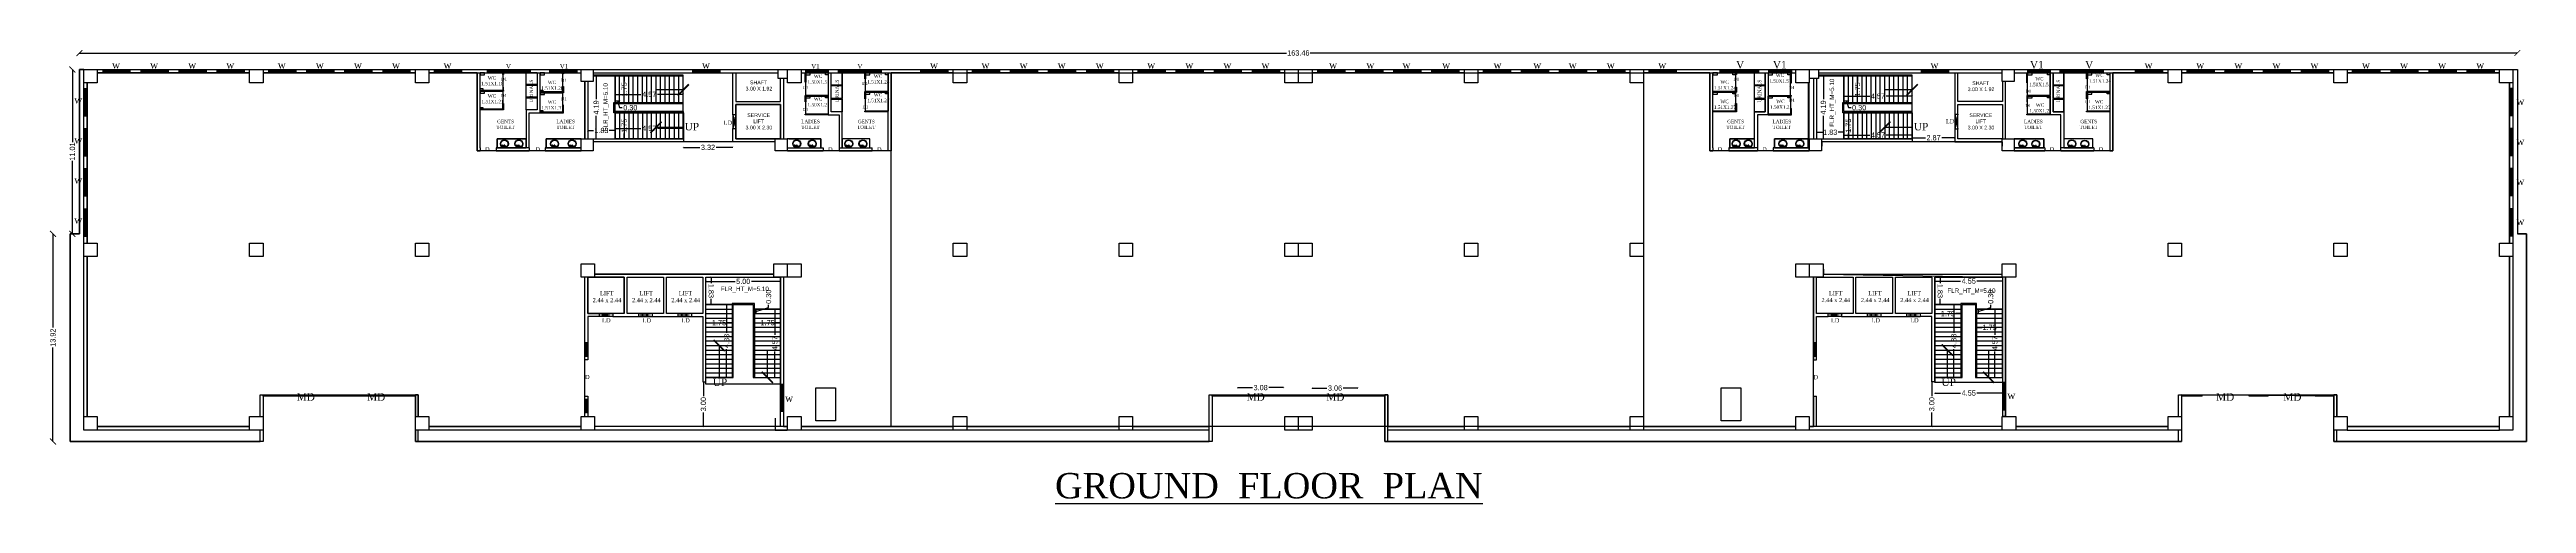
# Model space of a CAD drawing. Header units: metres. Extents: x 3229 to 14086, y -2906 to 1156.
# Drawn here: x 13638.4 to 13804.5, y -2755 to -2724.6 of the extents above; entities that cross this region are included whole.
import ezdxf

# ---------------------------------------------------------------- set-up
doc = ezdxf.new("R2010")
doc.units = ezdxf.units.M
doc.header["$MEASUREMENT"] = 0
for name, color, linetype in [('BLK_1_FLR_0_BATH', 1, 'Continuous'), ('BLK_1_FLR_0_BLT_UP_AREA', 18, 'Continuous'), ('BLK_1_FLR_0_CARPET_AREA', 18, 'Continuous'), ('BLK_1_FLR_0_DRINKING_WATER', 7, 'Continuous'), ('BLK_1_FLR_0_EXIT_WIDTH_DOOR', 2, 'Continuous'), ('BLK_1_FLR_0_EXIT_WIDTH_STAIR', 1, 'Continuous'), ('BLK_1_FLR_0_FIRESTAIR_1', 1, 'Continuous'), ('BLK_1_FLR_0_FIRESTAIR_1_FLIGHT_1', 7, 'Continuous'), ('BLK_1_FLR_0_FIRESTAIR_1_LANDING_1', 7, 'Continuous'), ('BLK_1_FLR_0_LIFT_1', 30, 'Continuous'), ('BLK_1_FLR_0_LIFT_2', 30, 'Continuous'), ('BLK_1_FLR_0_LIFT_3', 30, 'Continuous'), ('BLK_1_FLR_0_LIFT_4', 30, 'Continuous'), ('BLK_1_FLR_0_LIFT_5', 30, 'Continuous'), ('BLK_1_FLR_0_LIFT_6', 30, 'Continuous'), ('BLK_1_FLR_0_LIFT_7', 30, 'Continuous'), ('BLK_1_FLR_0_LIFT_8', 30, 'Continuous'), ('BLK_1_FLR_0_REGULAR_ROOM', 3, 'Continuous'), ('BLK_1_FLR_0_SP_WC', 233, 'Continuous'), ('BLK_1_FLR_0_STAIR_1', 1, 'Continuous'), ('BLK_1_FLR_0_STAIR_1_FLIGHT_1', 7, 'Continuous'), ('BLK_1_FLR_0_STAIR_1_LANDING_1', 7, 'Continuous'), ('BLK_1_FLR_0_STAIR_2', 1, 'Continuous'), ('BLK_1_FLR_0_STAIR_2_FLIGHT_1', 7, 'Continuous'), ('BLK_1_FLR_0_STAIR_2_LANDING_1', 7, 'Continuous'), ('BLK_1_FLR_0_STAIR_3', 1, 'Continuous'), ('BLK_1_FLR_0_STAIR_3_FLIGHT_1', 7, 'Continuous'), ('BLK_1_FLR_0_STAIR_3_LANDING_1', 7, 'Continuous'), ('BLK_1_FLR_0_URINAL', 235, 'Continuous'), ('BLK_1_FLR_0_WASH', 55, 'Continuous'), ('BLK_1_FLR_0_WATER_CLOSET', 1, 'Continuous')]:
    doc.layers.add(name, color=color, linetype=linetype)
doc.styles.add('arial', font='arial.ttf', dxfattribs={"height": 0.35})
doc.styles.get("Standard").update_dxf_attribs({"font": 'arial.ttf'})
doc.styles.add('TIMES NEW ROMAN', font='times.ttf')
doc.dimstyles.get("Standard").update_dxf_attribs({"dimtxt": 0.3, "dimasz": 0.2, "dimexe": 0.1, "dimexo": 0.3, "dimgap": 0.09, "dimtad": 1, "dimzin": 0, "dimdsep": 46, "dimtxsty": 'Standard', "dimblk": 'ARCHTICK', "dimcen": 0.09, "dimdle": 0.1, "dimadec": 0, "dimazin": 0, "dimtfac": 1, "dimtofl": 0, "dimtmove": 2, "dimatfit": 0, "dimldrblk": 'ARCHTICK', "dimfxl": 0, "dimtolj": 1, "dimtzin": 0, "dimarcsym": 0})
doc.dimstyles.new('Standard3', dxfattribs={"dimtxt": 0.35, "dimasz": 0.1, "dimexe": 0.18, "dimexo": 0.0625, "dimgap": 0.09, "dimtad": 0, "dimzin": 0, "dimdsep": 46, "dimtxsty": 'arial', "dimblk": 'ARCHTICK', "dimcen": 0.09, "dimse1": 1, "dimse2": 1, "dimadec": 0, "dimazin": 0, "dimtfac": 1, "dimtofl": 0, "dimtmove": 1, "dimatfit": 3, "dimfxl": 0, "dimtolj": 1, "dimtzin": 0, "dimarcsym": 0})

# ---------------------------------------------------------------- blocks, each defined once
blk = doc.blocks.new('_ArchTick')
at = {"color": 0, "linetype": 'ByBlock', "const_width": 0.15}
blk.add_lwpolyline([(-0.5, -0.5), (0.5, 0.5)], dxfattribs=at)
blk = doc.blocks.new('*D8')
at = {"color": 0, "lineweight": -2}
for p, q in [((13640.41, -2724.84), (13721.34, -2724.84)), ((13803.87, -2724.84), (13722.94, -2724.84))]:
    blk.add_line(p, q, dxfattribs=at)
at = {"layer": 'DefPoints', "color": 0}
for p in [(13803.87, -2724.84), (13640.41, -2725.94), (13803.87, -2725.94)]:
    blk.add_point(p, dxfattribs=at)
at = {"color": 0, "lineweight": -2, "xscale": 0.4, "yscale": 0.4, "zscale": 0.4, "rotation": 180}
blk.add_blockref('_ArchTick', (13640.41, -2724.84), dxfattribs=at)
at = {"color": 0, "lineweight": -2, "xscale": 0.4, "yscale": 0.4, "zscale": 0.4}
blk.add_blockref('_ArchTick', (13803.87, -2724.84), dxfattribs=at)
at = {"color": 0, "insert": (13722.14, -2724.84), "char_height": 0.35, "attachment_point": 5, "style": 'arial'}
blk.add_mtext('\\A1;163.46', dxfattribs=at)
blk = doc.blocks.new('*D13')
at = {"color": 0, "lineweight": -2}
for p, q in [((13639.94, -2725.94), (13639.94, -2730.81)), ((13639.94, -2736.95), (13639.94, -2732.07))]:
    blk.add_line(p, q, dxfattribs=at)
at = {"layer": 'DefPoints', "color": 0}
for p in [(13640.41, -2725.94), (13639.94, -2736.95), (13640.41, -2736.95)]:
    blk.add_point(p, dxfattribs=at)
at = {"color": 0, "lineweight": -2, "xscale": 0.4, "yscale": 0.4, "zscale": 0.4}
for p, rotation in [((13639.94, -2725.94), 90), ((13639.94, -2736.95), 270)]:
    blk.add_blockref('_ArchTick', p, dxfattribs=dict(at, rotation=rotation))
at = {"color": 0, "insert": (13639.94, -2731.44), "char_height": 0.35, "attachment_point": 5, "rotation": 90, "style": 'arial'}
blk.add_mtext('\\A1;11.01', dxfattribs=at)
blk = doc.blocks.new('*D14')
at = {"color": 0, "lineweight": -2}
for p, q in [((13638.64, -2736.95), (13638.64, -2743.24)), ((13638.64, -2750.87), (13638.64, -2744.57))]:
    blk.add_line(p, q, dxfattribs=at)
at = {"layer": 'DefPoints', "color": 0}
for p in [(13639.8, -2736.95), (13638.64, -2750.87), (13639.8, -2750.87)]:
    blk.add_point(p, dxfattribs=at)
at = {"color": 0, "lineweight": -2, "xscale": 0.4, "yscale": 0.4, "zscale": 0.4}
for p, rotation in [((13638.64, -2736.95), 90), ((13638.64, -2750.87), 270)]:
    blk.add_blockref('_ArchTick', p, dxfattribs=dict(at, rotation=rotation))
at = {"color": 0, "insert": (13638.64, -2743.91), "char_height": 0.35, "attachment_point": 5, "rotation": 90, "style": 'arial'}
blk.add_mtext('\\A1;13.92', dxfattribs=at)
blk = doc.blocks.new('*D21')
at = {"color": 0, "lineweight": -2}
for p, q in [((13768.56, -2741.89), (13768.56, -2741.71)), ((13767.71, -2742.15), (13768.56, -2741.89)), ((13767.71, -2742), (13767.71, -2742.3))]:
    blk.add_line(p, q, dxfattribs=at)
at = {"layer": 'DefPoints', "color": 0}
for p in [(13767.61, -2742), (13767.61, -2742.3), (13767.71, -2742.3)]:
    blk.add_point(p, dxfattribs=at)
at = {"color": 0, "lineweight": -2, "xscale": 0.1, "yscale": 0.1, "zscale": 0.1}
for p, rotation in [((13767.71, -2742), 90), ((13767.71, -2742.3), 270)]:
    blk.add_blockref('_ArchTick', p, dxfattribs=dict(at, rotation=rotation))
at = {"color": 0, "insert": (13768.56, -2741.17), "char_height": 0.35, "attachment_point": 5, "rotation": 90, "style": 'arial'}
blk.add_mtext('\\A1;0.30', dxfattribs=at)
blk = doc.blocks.new('*D20')
at = {"color": 0, "lineweight": -2}
for p, q in [((13686.62, -2741.89), (13686.62, -2741.71)), ((13685.77, -2742.15), (13686.62, -2741.89)), ((13685.77, -2742), (13685.77, -2742.3))]:
    blk.add_line(p, q, dxfattribs=at)
at = {"layer": 'DefPoints', "color": 0}
for p in [(13685.67, -2742), (13685.67, -2742.3), (13685.77, -2742.3)]:
    blk.add_point(p, dxfattribs=at)
at = {"color": 0, "lineweight": -2, "xscale": 0.1, "yscale": 0.1, "zscale": 0.1}
for p, rotation in [((13685.77, -2742), 90), ((13685.77, -2742.3), 270)]:
    blk.add_blockref('_ArchTick', p, dxfattribs=dict(at, rotation=rotation))
at = {"color": 0, "insert": (13686.62, -2741.17), "char_height": 0.35, "attachment_point": 5, "rotation": 90, "style": 'arial'}
blk.add_mtext('\\A1;0.30', dxfattribs=at)
blk = doc.blocks.new('*D22')
at = {"color": 0, "lineweight": -2}
for p, q in [((13758.72, -2728.04), (13759.02, -2728.04)), ((13758.87, -2728.04), (13759.02, -2728.5)), ((13759.02, -2728.5), (13759.2, -2728.5))]:
    blk.add_line(p, q, dxfattribs=at)
at = {"layer": 'DefPoints', "color": 0}
for p in [(13759.02, -2728.04), (13758.72, -2728.84), (13759.02, -2728.84)]:
    blk.add_point(p, dxfattribs=at)
at = {"color": 0, "lineweight": -2, "xscale": 0.1, "yscale": 0.1, "zscale": 0.1}
for p, rotation in [((13758.72, -2728.04), 179.996489194572), ((13759.02, -2728.04), 359.9964891945721)]:
    blk.add_blockref('_ArchTick', p, dxfattribs=dict(at, rotation=rotation))
at = {"color": 0, "insert": (13759.74, -2728.5), "char_height": 0.35, "attachment_point": 5, "rotation": 359.9965, "style": 'arial'}
blk.add_mtext('\\A1;0.30', dxfattribs=at)
blk = doc.blocks.new('*D19')
at = {"color": 0, "lineweight": -2}
for p, q in [((13676.33, -2728.04), (13676.63, -2728.04)), ((13676.48, -2728.04), (13676.63, -2728.5)), ((13676.63, -2728.5), (13676.81, -2728.5))]:
    blk.add_line(p, q, dxfattribs=at)
at = {"layer": 'DefPoints', "color": 0}
for p in [(13676.63, -2728.04), (13676.33, -2728.84), (13676.63, -2728.84)]:
    blk.add_point(p, dxfattribs=at)
at = {"color": 0, "lineweight": -2, "xscale": 0.1, "yscale": 0.1, "zscale": 0.1}
for p, rotation in [((13676.33, -2728.04), 179.996489194572), ((13676.63, -2728.04), 359.9964891945721)]:
    blk.add_blockref('_ArchTick', p, dxfattribs=dict(at, rotation=rotation))
at = {"color": 0, "insert": (13677.35, -2728.5), "char_height": 0.35, "attachment_point": 5, "rotation": 359.9965, "style": 'arial'}
blk.add_mtext('\\A1;0.30', dxfattribs=at)
blk = doc.blocks.new('*D80')
at = {"color": 0, "lineweight": -2}
for p, q in [((13685.67, -2742.91), (13686.02, -2742.91)), ((13687.42, -2742.91), (13687.07, -2742.91))]:
    blk.add_line(p, q, dxfattribs=at)
at = {"layer": 'DefPoints', "color": 0}
for p in [(13685.67, -2742.91), (13685.67, -2742.91), (13687.42, -2742.91)]:
    blk.add_point(p, dxfattribs=at)
at = {"color": 0, "lineweight": -2, "xscale": 0.1, "yscale": 0.1, "zscale": 0.1, "rotation": 180}
blk.add_blockref('_ArchTick', (13685.67, -2742.91), dxfattribs=at)
at = {"color": 0, "lineweight": -2, "xscale": 0.1, "yscale": 0.1, "zscale": 0.1}
blk.add_blockref('_ArchTick', (13687.42, -2742.91), dxfattribs=at)
at = {"color": 0, "insert": (13686.55, -2742.91), "char_height": 0.35, "attachment_point": 5, "style": 'arial'}
blk.add_mtext('\\A1;1.75', dxfattribs=at)
blk = doc.blocks.new('*D81')
at = {"color": 0, "lineweight": -2}
for p, q in [((13682.42, -2742.91), (13682.77, -2742.91)), ((13684.17, -2742.91), (13683.83, -2742.91))]:
    blk.add_line(p, q, dxfattribs=at)
at = {"layer": 'DefPoints', "color": 0}
for p in [(13682.42, -2742.91), (13682.42, -2742.91), (13684.17, -2742.91)]:
    blk.add_point(p, dxfattribs=at)
at = {"color": 0, "lineweight": -2, "xscale": 0.1, "yscale": 0.1, "zscale": 0.1, "rotation": 180}
blk.add_blockref('_ArchTick', (13682.42, -2742.91), dxfattribs=at)
at = {"color": 0, "lineweight": -2, "xscale": 0.1, "yscale": 0.1, "zscale": 0.1}
blk.add_blockref('_ArchTick', (13684.17, -2742.91), dxfattribs=at)
at = {"color": 0, "insert": (13683.3, -2742.91), "char_height": 0.35, "attachment_point": 5, "style": 'arial'}
blk.add_mtext('\\A1;1.75', dxfattribs=at)
blk = doc.blocks.new('*D82')
at = {"layer": 'BLK_1_FLR_0_STAIR_1_FLIGHT_1', "color": 0, "lineweight": -2, "ltscale": 0.2}
for p, q in [((13683.81, -2741.69), (13683.81, -2743.58)), ((13683.81, -2746.57), (13683.81, -2744.68))]:
    blk.add_line(p, q, dxfattribs=at)
at = {"layer": 'DefPoints', "color": 0, "ltscale": 0.2}
for p in [(13684.17, -2741.69), (13683.81, -2746.57), (13684.17, -2746.57)]:
    blk.add_point(p, dxfattribs=at)
at = {"layer": 'BLK_1_FLR_0_STAIR_1_FLIGHT_1', "color": 0, "lineweight": -2, "ltscale": 0.2, "xscale": 0.1, "yscale": 0.1, "zscale": 0.1}
for p, rotation in [((13683.81, -2741.69), 90), ((13683.81, -2746.57), 270)]:
    blk.add_blockref('_ArchTick', p, dxfattribs=dict(at, rotation=rotation))
at = {"layer": 'BLK_1_FLR_0_STAIR_1_FLIGHT_1', "color": 0, "ltscale": 0.2, "insert": (13683.81, -2744.13), "char_height": 0.35, "attachment_point": 5, "rotation": 90, "style": 'arial'}
blk.add_mtext('\\A1;4.88', dxfattribs=at)
blk = doc.blocks.new('*D83')
at = {"layer": 'BLK_1_FLR_0_STAIR_1_FLIGHT_1', "color": 0, "lineweight": -2, "ltscale": 0.2}
for p, q in [((13687.04, -2742), (13687.04, -2743.73)), ((13687.04, -2746.57), (13687.04, -2744.84))]:
    blk.add_line(p, q, dxfattribs=at)
at = {"layer": 'DefPoints', "color": 0, "ltscale": 0.2}
for p in [(13687.42, -2742), (13687.04, -2746.57), (13687.42, -2746.57)]:
    blk.add_point(p, dxfattribs=at)
at = {"layer": 'BLK_1_FLR_0_STAIR_1_FLIGHT_1', "color": 0, "lineweight": -2, "ltscale": 0.2, "xscale": 0.1, "yscale": 0.1, "zscale": 0.1}
for p, rotation in [((13687.04, -2742), 90), ((13687.04, -2746.57), 270)]:
    blk.add_blockref('_ArchTick', p, dxfattribs=dict(at, rotation=rotation))
at = {"layer": 'BLK_1_FLR_0_STAIR_1_FLIGHT_1', "color": 0, "ltscale": 0.2, "insert": (13687.04, -2744.28), "char_height": 0.35, "attachment_point": 5, "rotation": 90, "style": 'arial'}
blk.add_mtext('\\A1;4.57', dxfattribs=at)
blk = doc.blocks.new('*D84')
at = {"layer": 'BLK_1_FLR_0_STAIR_2_FLIGHT_1', "color": 0, "lineweight": -2, "ltscale": 0.2}
for p, q in [((13676.94, -2728.84), (13676.94, -2729.18)), ((13676.94, -2730.59), (13676.94, -2730.24))]:
    blk.add_line(p, q, dxfattribs=at)
at = {"layer": 'DefPoints', "color": 0, "ltscale": 0.2}
for p in [(13676.94, -2728.84), (13676.94, -2730.59), (13676.94, -2730.59)]:
    blk.add_point(p, dxfattribs=at)
at = {"layer": 'BLK_1_FLR_0_STAIR_2_FLIGHT_1', "color": 0, "lineweight": -2, "ltscale": 0.2, "xscale": 0.1, "yscale": 0.1, "zscale": 0.1}
for p, rotation in [((13676.94, -2728.84), 89.99648919452545), ((13676.94, -2730.59), 269.9964891945255)]:
    blk.add_blockref('_ArchTick', p, dxfattribs=dict(at, rotation=rotation))
at = {"layer": 'BLK_1_FLR_0_STAIR_2_FLIGHT_1', "color": 0, "ltscale": 0.2, "insert": (13676.94, -2729.71), "char_height": 0.35, "attachment_point": 5, "rotation": 89.9965, "style": 'arial'}
blk.add_mtext('\\A1;1.75', dxfattribs=at)
blk = doc.blocks.new('*D85')
at = {"layer": 'BLK_1_FLR_0_STAIR_1_FLIGHT_1', "color": 0, "lineweight": -2}
for p, q in [((13676.94, -2726.4), (13676.94, -2726.74)), ((13676.94, -2728.15), (13676.94, -2727.8))]:
    blk.add_line(p, q, dxfattribs=at)
at = {"layer": 'DefPoints', "color": 0}
for p in [(13676.94, -2726.4), (13676.94, -2728.15), (13676.94, -2728.15)]:
    blk.add_point(p, dxfattribs=at)
at = {"layer": 'BLK_1_FLR_0_STAIR_1_FLIGHT_1', "color": 0, "lineweight": -2, "xscale": 0.1, "yscale": 0.1, "zscale": 0.1}
for p, rotation in [((13676.94, -2726.4), 90), ((13676.94, -2728.15), 270)]:
    blk.add_blockref('_ArchTick', p, dxfattribs=dict(at, rotation=rotation))
at = {"layer": 'BLK_1_FLR_0_STAIR_1_FLIGHT_1', "color": 0, "insert": (13676.94, -2727.27), "char_height": 0.35, "attachment_point": 5, "rotation": 90, "style": 'arial'}
blk.add_mtext('\\A1;1.75', dxfattribs=at)
blk = doc.blocks.new('*D86')
at = {"layer": 'BLK_1_FLR_0_STAIR_2_FLIGHT_1', "color": 0, "lineweight": -2}
for p, q in [((13676.33, -2727.61), (13678.06, -2727.61)), ((13680.9, -2727.61), (13679.17, -2727.61))]:
    blk.add_line(p, q, dxfattribs=at)
at = {"layer": 'DefPoints', "color": 0}
for p in [(13676.33, -2727.61), (13676.33, -2728.15), (13680.9, -2728.15)]:
    blk.add_point(p, dxfattribs=at)
at = {"layer": 'BLK_1_FLR_0_STAIR_2_FLIGHT_1', "color": 0, "lineweight": -2, "xscale": 0.1, "yscale": 0.1, "zscale": 0.1, "rotation": 180}
blk.add_blockref('_ArchTick', (13676.33, -2727.61), dxfattribs=at)
at = {"layer": 'BLK_1_FLR_0_STAIR_2_FLIGHT_1', "color": 0, "lineweight": -2, "xscale": 0.1, "yscale": 0.1, "zscale": 0.1}
blk.add_blockref('_ArchTick', (13680.9, -2727.61), dxfattribs=at)
at = {"layer": 'BLK_1_FLR_0_STAIR_2_FLIGHT_1', "color": 0, "insert": (13678.62, -2727.61), "char_height": 0.35, "attachment_point": 5, "style": 'arial'}
blk.add_mtext('\\A1;4.57', dxfattribs=at)
blk = doc.blocks.new('*D87')
at = {"layer": 'BLK_1_FLR_0_STAIR_3_FLIGHT_1', "color": 0, "lineweight": -2}
for p, q in [((13764.81, -2742.3), (13765.16, -2742.3)), ((13766.56, -2742.3), (13766.22, -2742.3))]:
    blk.add_line(p, q, dxfattribs=at)
at = {"layer": 'DefPoints', "color": 0}
for p in [(13764.81, -2742.3), (13764.81, -2742.3), (13766.56, -2742.3)]:
    blk.add_point(p, dxfattribs=at)
at = {"layer": 'BLK_1_FLR_0_STAIR_3_FLIGHT_1', "color": 0, "lineweight": -2, "xscale": 0.1, "yscale": 0.1, "zscale": 0.1, "rotation": 180}
blk.add_blockref('_ArchTick', (13764.81, -2742.3), dxfattribs=at)
at = {"layer": 'BLK_1_FLR_0_STAIR_3_FLIGHT_1', "color": 0, "lineweight": -2, "xscale": 0.1, "yscale": 0.1, "zscale": 0.1}
blk.add_blockref('_ArchTick', (13766.56, -2742.3), dxfattribs=at)
at = {"layer": 'BLK_1_FLR_0_STAIR_3_FLIGHT_1', "color": 0, "insert": (13765.69, -2742.3), "char_height": 0.35, "attachment_point": 5, "style": 'arial'}
blk.add_mtext('\\A1;1.75', dxfattribs=at)
blk = doc.blocks.new('*D88')
at = {"layer": 'BLK_1_FLR_0_STAIR_3_FLIGHT_1', "color": 0, "lineweight": -2}
for p, q in [((13767.61, -2743.22), (13767.96, -2743.22)), ((13769.36, -2743.22), (13769.01, -2743.22))]:
    blk.add_line(p, q, dxfattribs=at)
at = {"layer": 'DefPoints', "color": 0}
for p in [(13767.61, -2743.22), (13767.61, -2743.22), (13769.36, -2743.22)]:
    blk.add_point(p, dxfattribs=at)
at = {"layer": 'BLK_1_FLR_0_STAIR_3_FLIGHT_1', "color": 0, "lineweight": -2, "xscale": 0.1, "yscale": 0.1, "zscale": 0.1}
for p, rotation in [((13767.61, -2743.22), 180.0000000076066), ((13769.36, -2743.22), 7.606795200000002e-09)]:
    blk.add_blockref('_ArchTick', p, dxfattribs=dict(at, rotation=rotation))
at = {"layer": 'BLK_1_FLR_0_STAIR_3_FLIGHT_1', "color": 0, "insert": (13768.49, -2743.22), "char_height": 0.35, "attachment_point": 5, "rotation": 0, "style": 'arial'}
blk.add_mtext('\\A1;1.75', dxfattribs=at)
blk = doc.blocks.new('*D89')
at = {"layer": 'BLK_1_FLR_0_STAIR_3_FLIGHT_1', "color": 0, "lineweight": -2}
for p, q in [((13768.84, -2742), (13768.84, -2743.73)), ((13768.84, -2746.57), (13768.84, -2744.84))]:
    blk.add_line(p, q, dxfattribs=at)
at = {"layer": 'DefPoints', "color": 0}
for p in [(13769.36, -2742), (13768.84, -2746.57), (13769.36, -2746.57)]:
    blk.add_point(p, dxfattribs=at)
at = {"layer": 'BLK_1_FLR_0_STAIR_3_FLIGHT_1', "color": 0, "lineweight": -2, "xscale": 0.1, "yscale": 0.1, "zscale": 0.1}
for p, rotation in [((13768.84, -2742), 90), ((13768.84, -2746.57), 270)]:
    blk.add_blockref('_ArchTick', p, dxfattribs=dict(at, rotation=rotation))
at = {"layer": 'BLK_1_FLR_0_STAIR_3_FLIGHT_1', "color": 0, "insert": (13768.84, -2744.28), "char_height": 0.35, "attachment_point": 5, "rotation": 90, "style": 'arial'}
blk.add_mtext('\\A1;4.57', dxfattribs=at)
blk = doc.blocks.new('*D90')
at = {"layer": 'BLK_1_FLR_0_STAIR_3_FLIGHT_1', "color": 0, "lineweight": -2}
for p, q in [((13766.09, -2741.69), (13766.09, -2743.58)), ((13766.09, -2746.57), (13766.09, -2744.68))]:
    blk.add_line(p, q, dxfattribs=at)
at = {"layer": 'DefPoints', "color": 0}
for p in [(13766.56, -2741.69), (13766.09, -2746.57), (13766.56, -2746.57)]:
    blk.add_point(p, dxfattribs=at)
at = {"layer": 'BLK_1_FLR_0_STAIR_3_FLIGHT_1', "color": 0, "lineweight": -2, "xscale": 0.1, "yscale": 0.1, "zscale": 0.1}
for p, rotation in [((13766.09, -2741.69), 90), ((13766.09, -2746.57), 270)]:
    blk.add_blockref('_ArchTick', p, dxfattribs=dict(at, rotation=rotation))
at = {"layer": 'BLK_1_FLR_0_STAIR_3_FLIGHT_1', "color": 0, "insert": (13766.09, -2744.13), "char_height": 0.35, "attachment_point": 5, "rotation": 90, "style": 'arial'}
blk.add_mtext('\\A1;4.88', dxfattribs=at)
blk = doc.blocks.new('*D91')
at = {"layer": 'BLK_1_FLR_0_FIRESTAIR_1_FLIGHT_1', "color": 0, "lineweight": -2}
for p, q in [((13759.02, -2728.84), (13759.02, -2729.18)), ((13759.02, -2730.59), (13759.02, -2730.24))]:
    blk.add_line(p, q, dxfattribs=at)
at = {"layer": 'DefPoints', "color": 0}
for p in [(13759.02, -2728.84), (13759.02, -2730.59), (13759.02, -2730.59)]:
    blk.add_point(p, dxfattribs=at)
at = {"layer": 'BLK_1_FLR_0_FIRESTAIR_1_FLIGHT_1', "color": 0, "lineweight": -2, "xscale": 0.1, "yscale": 0.1, "zscale": 0.1}
for p, rotation in [((13759.02, -2728.84), 89.99648919452545), ((13759.02, -2730.59), 269.9964891945255)]:
    blk.add_blockref('_ArchTick', p, dxfattribs=dict(at, rotation=rotation))
at = {"layer": 'BLK_1_FLR_0_FIRESTAIR_1_FLIGHT_1', "color": 0, "insert": (13759.02, -2729.71), "char_height": 0.35, "attachment_point": 5, "rotation": 89.9965, "style": 'arial'}
blk.add_mtext('\\A1;1.75', dxfattribs=at)
blk = doc.blocks.new('*D92')
at = {"layer": 'BLK_1_FLR_0_FIRESTAIR_1_FLIGHT_1', "color": 0, "lineweight": -2}
for p, q in [((13759.63, -2726.4), (13759.63, -2726.74)), ((13759.63, -2728.15), (13759.63, -2727.8))]:
    blk.add_line(p, q, dxfattribs=at)
at = {"layer": 'DefPoints', "color": 0}
for p in [(13759.63, -2726.4), (13759.63, -2728.15), (13759.63, -2728.15)]:
    blk.add_point(p, dxfattribs=at)
at = {"layer": 'BLK_1_FLR_0_FIRESTAIR_1_FLIGHT_1', "color": 0, "lineweight": -2, "xscale": 0.1, "yscale": 0.1, "zscale": 0.1}
for p, rotation in [((13759.63, -2726.4), 90), ((13759.63, -2728.15), 270)]:
    blk.add_blockref('_ArchTick', p, dxfattribs=dict(at, rotation=rotation))
at = {"layer": 'BLK_1_FLR_0_FIRESTAIR_1_FLIGHT_1', "color": 0, "insert": (13759.63, -2727.27), "char_height": 0.35, "attachment_point": 5, "rotation": 90, "style": 'arial'}
blk.add_mtext('\\A1;1.75', dxfattribs=at)
blk = doc.blocks.new('*D93')
at = {"layer": 'BLK_1_FLR_0_FIRESTAIR_1_FLIGHT_1', "color": 0, "lineweight": -2}
for p, q in [((13758.72, -2727.73), (13760.45, -2727.73)), ((13763.29, -2727.73), (13761.55, -2727.73))]:
    blk.add_line(p, q, dxfattribs=at)
at = {"layer": 'DefPoints', "color": 0}
for p in [(13758.72, -2728.15), (13763.29, -2727.73), (13763.29, -2728.15)]:
    blk.add_point(p, dxfattribs=at)
at = {"layer": 'BLK_1_FLR_0_FIRESTAIR_1_FLIGHT_1', "color": 0, "lineweight": -2, "xscale": 0.1, "yscale": 0.1, "zscale": 0.1, "rotation": 180}
blk.add_blockref('_ArchTick', (13758.72, -2727.73), dxfattribs=at)
at = {"layer": 'BLK_1_FLR_0_FIRESTAIR_1_FLIGHT_1', "color": 0, "lineweight": -2, "xscale": 0.1, "yscale": 0.1, "zscale": 0.1}
blk.add_blockref('_ArchTick', (13763.29, -2727.73), dxfattribs=at)
at = {"layer": 'BLK_1_FLR_0_FIRESTAIR_1_FLIGHT_1', "color": 0, "insert": (13761, -2727.73), "char_height": 0.35, "attachment_point": 5, "style": 'arial'}
blk.add_mtext('\\A1;4.57', dxfattribs=at)
blk = doc.blocks.new('*D116')
at = {"layer": 'BLK_1_FLR_0_STAIR_1_LANDING_1', "color": 0, "lineweight": -2}
for p, q in [((13682.42, -2740.14), (13684.38, -2740.14)), ((13687.42, -2740.14), (13685.47, -2740.14))]:
    blk.add_line(p, q, dxfattribs=at)
at = {"layer": 'DefPoints', "color": 0}
for p in [(13682.42, -2739.86), (13687.42, -2739.86), (13687.42, -2740.14)]:
    blk.add_point(p, dxfattribs=at)
at = {"layer": 'BLK_1_FLR_0_STAIR_1_LANDING_1', "color": 0, "lineweight": -2, "xscale": 0.1, "yscale": 0.1, "zscale": 0.1, "rotation": 180}
blk.add_blockref('_ArchTick', (13682.42, -2740.14), dxfattribs=at)
at = {"layer": 'BLK_1_FLR_0_STAIR_1_LANDING_1', "color": 0, "lineweight": -2, "xscale": 0.1, "yscale": 0.1, "zscale": 0.1}
blk.add_blockref('_ArchTick', (13687.42, -2740.14), dxfattribs=at)
at = {"layer": 'BLK_1_FLR_0_STAIR_1_LANDING_1', "color": 0, "insert": (13684.92, -2740.14), "char_height": 0.35, "attachment_point": 5, "style": 'arial'}
blk.add_mtext('\\A1;5.00', dxfattribs=at)
blk = doc.blocks.new('*D117')
at = {"layer": 'BLK_1_FLR_0_STAIR_1_LANDING_1', "color": 0, "lineweight": -2}
for p, q in [((13682.77, -2739.86), (13682.77, -2740.25)), ((13682.77, -2741.69), (13682.77, -2741.3))]:
    blk.add_line(p, q, dxfattribs=at)
at = {"layer": 'DefPoints', "color": 0}
for p in [(13682.42, -2739.86), (13682.42, -2741.69), (13682.77, -2741.69)]:
    blk.add_point(p, dxfattribs=at)
at = {"layer": 'BLK_1_FLR_0_STAIR_1_LANDING_1', "color": 0, "lineweight": -2, "xscale": 0.1, "yscale": 0.1, "zscale": 0.1}
for p, rotation in [((13682.77, -2739.86), 90.05057263460154), ((13682.77, -2741.69), 270.0505726346015)]:
    blk.add_blockref('_ArchTick', p, dxfattribs=dict(at, rotation=rotation))
at = {"layer": 'BLK_1_FLR_0_STAIR_1_LANDING_1', "color": 0, "insert": (13682.77, -2740.78), "char_height": 0.35, "attachment_point": 5, "rotation": 270.0506, "style": 'arial'}
blk.add_mtext('\\A1;1.83', dxfattribs=at)
blk = doc.blocks.new('*D121')
at = {"layer": 'BLK_1_FLR_0_STAIR_2_FLIGHT_1', "color": 0, "lineweight": -2}
for p, q in [((13676.33, -2729.89), (13678.06, -2729.89)), ((13680.9, -2729.89), (13679.17, -2729.89))]:
    blk.add_line(p, q, dxfattribs=at)
at = {"layer": 'DefPoints', "color": 0}
for p in [(13676.33, -2729.89), (13676.33, -2730.59), (13680.9, -2730.59)]:
    blk.add_point(p, dxfattribs=at)
at = {"layer": 'BLK_1_FLR_0_STAIR_2_FLIGHT_1', "color": 0, "lineweight": -2, "xscale": 0.1, "yscale": 0.1, "zscale": 0.1}
for p, rotation in [((13676.33, -2729.89), 180.0011356368536), ((13680.9, -2729.89), 0.0011356368537552)]:
    blk.add_blockref('_ArchTick', p, dxfattribs=dict(at, rotation=rotation))
at = {"layer": 'BLK_1_FLR_0_STAIR_2_FLIGHT_1', "color": 0, "insert": (13678.62, -2729.89), "char_height": 0.35, "attachment_point": 5, "rotation": 0.0011, "style": 'arial'}
blk.add_mtext('\\A1;4.57', dxfattribs=at)
blk = doc.blocks.new('*D122')
at = {"layer": 'BLK_1_FLR_0_STAIR_2_LANDING_1', "color": 0, "lineweight": -2}
for p, q in [((13674.5, -2730.03), (13674.89, -2730.03)), ((13676.33, -2730.03), (13675.94, -2730.03))]:
    blk.add_line(p, q, dxfattribs=at)
at = {"layer": 'DefPoints', "color": 0}
for p in [(13674.5, -2730.03), (13674.5, -2730.59), (13676.33, -2730.59)]:
    blk.add_point(p, dxfattribs=at)
at = {"layer": 'BLK_1_FLR_0_STAIR_2_LANDING_1', "color": 0, "lineweight": -2, "xscale": 0.1, "yscale": 0.1, "zscale": 0.1}
for p, rotation in [((13674.5, -2730.03), 179.9922932720949), ((13676.33, -2730.03), 359.9922932720948)]:
    blk.add_blockref('_ArchTick', p, dxfattribs=dict(at, rotation=rotation))
at = {"layer": 'BLK_1_FLR_0_STAIR_2_LANDING_1', "color": 0, "insert": (13675.41, -2730.03), "char_height": 0.35, "attachment_point": 5, "rotation": 359.9923, "style": 'arial'}
blk.add_mtext('\\A1;1.83', dxfattribs=at)
blk = doc.blocks.new('*D123')
at = {"layer": 'BLK_1_FLR_0_STAIR_2_LANDING_1', "color": 0, "lineweight": -2}
for p, q in [((13675.06, -2726.4), (13675.06, -2727.94)), ((13675.06, -2730.59), (13675.06, -2729.04))]:
    blk.add_line(p, q, dxfattribs=at)
at = {"layer": 'DefPoints', "color": 0}
for p in [(13675.06, -2726.4), (13676.33, -2726.4), (13676.33, -2730.59)]:
    blk.add_point(p, dxfattribs=at)
at = {"layer": 'BLK_1_FLR_0_STAIR_2_LANDING_1', "color": 0, "lineweight": -2, "xscale": 0.1, "yscale": 0.1, "zscale": 0.1}
for p, rotation in [((13675.06, -2726.4), 89.99853131711754), ((13675.06, -2730.59), 269.9985313171175)]:
    blk.add_blockref('_ArchTick', p, dxfattribs=dict(at, rotation=rotation))
at = {"layer": 'BLK_1_FLR_0_STAIR_2_LANDING_1', "color": 0, "insert": (13675.06, -2728.49), "char_height": 0.35, "attachment_point": 5, "rotation": 89.9985, "style": 'arial'}
blk.add_mtext('\\A1;4.19', dxfattribs=at)
blk = doc.blocks.new('*D124')
at = {"layer": 'BLK_1_FLR_0_STAIR_3_LANDING_1', "color": 0, "lineweight": -2}
for p, q in [((13765.17, -2739.86), (13765.17, -2740.25)), ((13765.17, -2741.69), (13765.17, -2741.3))]:
    blk.add_line(p, q, dxfattribs=at)
at = {"layer": 'DefPoints', "color": 0}
for p in [(13764.81, -2739.86), (13765.17, -2739.86), (13764.81, -2741.69)]:
    blk.add_point(p, dxfattribs=at)
at = {"layer": 'BLK_1_FLR_0_STAIR_3_LANDING_1', "color": 0, "lineweight": -2, "xscale": 0.1, "yscale": 0.1, "zscale": 0.1}
for p, rotation in [((13765.17, -2739.86), 90.05057263462086), ((13765.17, -2741.69), 270.0505726346209)]:
    blk.add_blockref('_ArchTick', p, dxfattribs=dict(at, rotation=rotation))
at = {"layer": 'BLK_1_FLR_0_STAIR_3_LANDING_1', "color": 0, "insert": (13765.17, -2740.78), "char_height": 0.35, "attachment_point": 5, "rotation": 270.0506, "style": 'arial'}
blk.add_mtext('\\A1;1.83', dxfattribs=at)
blk = doc.blocks.new('*D125')
at = {"layer": 'BLK_1_FLR_0_STAIR_3_LANDING_1', "color": 0, "lineweight": -2}
for p, q in [((13764.81, -2740.12), (13766.53, -2740.12)), ((13769.36, -2740.12), (13767.64, -2740.12))]:
    blk.add_line(p, q, dxfattribs=at)
at = {"layer": 'DefPoints', "color": 0}
for p in [(13764.81, -2739.86), (13769.36, -2739.86), (13769.36, -2740.12)]:
    blk.add_point(p, dxfattribs=at)
at = {"layer": 'BLK_1_FLR_0_STAIR_3_LANDING_1', "color": 0, "lineweight": -2, "xscale": 0.1, "yscale": 0.1, "zscale": 0.1, "rotation": 180}
blk.add_blockref('_ArchTick', (13764.81, -2740.12), dxfattribs=at)
at = {"layer": 'BLK_1_FLR_0_STAIR_3_LANDING_1', "color": 0, "lineweight": -2, "xscale": 0.1, "yscale": 0.1, "zscale": 0.1}
blk.add_blockref('_ArchTick', (13769.36, -2740.12), dxfattribs=at)
at = {"layer": 'BLK_1_FLR_0_STAIR_3_LANDING_1', "color": 0, "insert": (13767.09, -2740.12), "char_height": 0.35, "attachment_point": 5, "style": 'arial'}
blk.add_mtext('\\A1;4.55', dxfattribs=at)
blk = doc.blocks.new('*D126')
at = {"layer": 'BLK_1_FLR_0_FIRESTAIR_1_FLIGHT_1', "color": 0, "lineweight": -2}
for p, q in [((13758.72, -2730.34), (13760.45, -2730.34)), ((13763.29, -2730.34), (13761.55, -2730.34))]:
    blk.add_line(p, q, dxfattribs=at)
at = {"layer": 'DefPoints', "color": 0}
for p in [(13758.72, -2730.59), (13763.29, -2730.34), (13763.29, -2730.59)]:
    blk.add_point(p, dxfattribs=at)
at = {"layer": 'BLK_1_FLR_0_FIRESTAIR_1_FLIGHT_1', "color": 0, "lineweight": -2, "xscale": 0.1, "yscale": 0.1, "zscale": 0.1}
for p, rotation in [((13758.72, -2730.34), 180.0019455315901), ((13763.29, -2730.34), 0.0019455315901552)]:
    blk.add_blockref('_ArchTick', p, dxfattribs=dict(at, rotation=rotation))
at = {"layer": 'BLK_1_FLR_0_FIRESTAIR_1_FLIGHT_1', "color": 0, "insert": (13761, -2730.34), "char_height": 0.35, "attachment_point": 5, "rotation": 0.0019, "style": 'arial'}
blk.add_mtext('\\A1;4.57', dxfattribs=at)
blk = doc.blocks.new('*D127')
at = {"layer": 'BLK_1_FLR_0_FIRESTAIR_1_LANDING_1', "color": 0, "lineweight": -2}
for p, q in [((13756.89, -2730.15), (13757.28, -2730.15)), ((13758.72, -2730.15), (13758.33, -2730.15))]:
    blk.add_line(p, q, dxfattribs=at)
at = {"layer": 'DefPoints', "color": 0}
for p in [(13756.89, -2730.15), (13756.89, -2730.59), (13758.72, -2730.59)]:
    blk.add_point(p, dxfattribs=at)
at = {"layer": 'BLK_1_FLR_0_FIRESTAIR_1_LANDING_1', "color": 0, "lineweight": -2, "xscale": 0.1, "yscale": 0.1, "zscale": 0.1}
for p, rotation in [((13756.89, -2730.15), 179.996803191109), ((13758.72, -2730.15), 359.996803191109)]:
    blk.add_blockref('_ArchTick', p, dxfattribs=dict(at, rotation=rotation))
at = {"layer": 'BLK_1_FLR_0_FIRESTAIR_1_LANDING_1', "color": 0, "insert": (13757.8, -2730.15), "char_height": 0.35, "attachment_point": 5, "rotation": 359.9968, "style": 'arial'}
blk.add_mtext('\\A1;1.83', dxfattribs=at)
blk = doc.blocks.new('*D128')
at = {"layer": 'BLK_1_FLR_0_FIRESTAIR_1_LANDING_1', "color": 0, "lineweight": -2}
for p, q in [((13757.34, -2726.4), (13757.34, -2727.94)), ((13757.34, -2730.59), (13757.34, -2729.04))]:
    blk.add_line(p, q, dxfattribs=at)
at = {"layer": 'DefPoints', "color": 0}
for p in [(13757.34, -2726.4), (13758.72, -2726.4), (13758.72, -2730.59)]:
    blk.add_point(p, dxfattribs=at)
at = {"layer": 'BLK_1_FLR_0_FIRESTAIR_1_LANDING_1', "color": 0, "lineweight": -2, "xscale": 0.1, "yscale": 0.1, "zscale": 0.1}
for p, rotation in [((13757.34, -2726.4), 89.99853144367462), ((13757.34, -2730.59), 269.9985314436747)]:
    blk.add_blockref('_ArchTick', p, dxfattribs=dict(at, rotation=rotation))
at = {"layer": 'BLK_1_FLR_0_FIRESTAIR_1_LANDING_1', "color": 0, "insert": (13757.34, -2728.49), "char_height": 0.35, "attachment_point": 5, "rotation": 89.9985, "style": 'arial'}
blk.add_mtext('\\A1;4.19', dxfattribs=at)
blk = doc.blocks.new('*D139')
at = {"layer": 'BLK_1_FLR_0_EXIT_WIDTH_DOOR', "color": 0, "lineweight": -2}
for p, q in [((13723.07, -2747.29), (13724.06, -2747.29)), ((13726.13, -2747.29), (13725.14, -2747.29))]:
    blk.add_line(p, q, dxfattribs=at)
at = {"layer": 'DefPoints', "color": 0}
for p in [(13723.07, -2747.29), (13723.07, -2747.75), (13726.13, -2747.75)]:
    blk.add_point(p, dxfattribs=at)
at = {"layer": 'BLK_1_FLR_0_EXIT_WIDTH_DOOR', "color": 0, "lineweight": -2, "xscale": 0.1, "yscale": 0.1, "zscale": 0.1, "rotation": 180}
blk.add_blockref('_ArchTick', (13723.07, -2747.29), dxfattribs=at)
at = {"layer": 'BLK_1_FLR_0_EXIT_WIDTH_DOOR', "color": 0, "lineweight": -2, "xscale": 0.1, "yscale": 0.1, "zscale": 0.1}
blk.add_blockref('_ArchTick', (13726.13, -2747.29), dxfattribs=at)
at = {"layer": 'BLK_1_FLR_0_EXIT_WIDTH_DOOR', "color": 0, "insert": (13724.6, -2747.29), "char_height": 0.35, "attachment_point": 5, "style": 'arial'}
blk.add_mtext('\\A1;3.06', dxfattribs=at)
blk = doc.blocks.new('*D140')
at = {"layer": 'BLK_1_FLR_0_EXIT_WIDTH_DOOR', "color": 0, "lineweight": -2}
for p, q in [((13718.07, -2747.26), (13719.07, -2747.26)), ((13721.15, -2747.26), (13720.16, -2747.26))]:
    blk.add_line(p, q, dxfattribs=at)
at = {"layer": 'DefPoints', "color": 0}
for p in [(13718.07, -2747.26), (13718.07, -2747.75), (13721.15, -2747.75)]:
    blk.add_point(p, dxfattribs=at)
at = {"layer": 'BLK_1_FLR_0_EXIT_WIDTH_DOOR', "color": 0, "lineweight": -2, "xscale": 0.1, "yscale": 0.1, "zscale": 0.1, "rotation": 180}
blk.add_blockref('_ArchTick', (13718.07, -2747.26), dxfattribs=at)
at = {"layer": 'BLK_1_FLR_0_EXIT_WIDTH_DOOR', "color": 0, "lineweight": -2, "xscale": 0.1, "yscale": 0.1, "zscale": 0.1}
blk.add_blockref('_ArchTick', (13721.15, -2747.26), dxfattribs=at)
at = {"layer": 'BLK_1_FLR_0_EXIT_WIDTH_DOOR', "color": 0, "insert": (13719.61, -2747.26), "char_height": 0.35, "attachment_point": 5, "style": 'arial'}
blk.add_mtext('\\A1;3.08', dxfattribs=at)
blk = doc.blocks.new('*D143')
at = {"layer": 'BLK_1_FLR_0_EXIT_WIDTH_STAIR', "color": 0, "lineweight": -2}
for p, q in [((13764.81, -2747.62), (13766.53, -2747.62)), ((13769.36, -2747.62), (13767.64, -2747.62))]:
    blk.add_line(p, q, dxfattribs=at)
at = {"layer": 'DefPoints', "color": 0}
for p in [(13764.81, -2746.92), (13769.36, -2746.92), (13769.36, -2747.62)]:
    blk.add_point(p, dxfattribs=at)
at = {"layer": 'BLK_1_FLR_0_EXIT_WIDTH_STAIR', "color": 0, "lineweight": -2, "xscale": 0.1, "yscale": 0.1, "zscale": 0.1, "rotation": 180}
blk.add_blockref('_ArchTick', (13764.81, -2747.62), dxfattribs=at)
at = {"layer": 'BLK_1_FLR_0_EXIT_WIDTH_STAIR', "color": 0, "lineweight": -2, "xscale": 0.1, "yscale": 0.1, "zscale": 0.1}
blk.add_blockref('_ArchTick', (13769.36, -2747.62), dxfattribs=at)
at = {"layer": 'BLK_1_FLR_0_EXIT_WIDTH_STAIR', "color": 0, "insert": (13767.09, -2747.62), "char_height": 0.35, "attachment_point": 5, "style": 'arial'}
blk.add_mtext('\\A1;4.55', dxfattribs=at)
blk = doc.blocks.new('*D145')
at = {"layer": 'BLK_1_FLR_0_EXIT_WIDTH_STAIR', "color": 0, "lineweight": -2}
for p, q in [((13680.91, -2731.16), (13682.02, -2731.16)), ((13684.22, -2731.16), (13683.11, -2731.16))]:
    blk.add_line(p, q, dxfattribs=at)
at = {"layer": 'DefPoints', "color": 0}
for p in [(13680.91, -2730.79), (13684.22, -2730.79), (13684.22, -2731.16)]:
    blk.add_point(p, dxfattribs=at)
at = {"layer": 'BLK_1_FLR_0_EXIT_WIDTH_STAIR', "color": 0, "lineweight": -2, "xscale": 0.1, "yscale": 0.1, "zscale": 0.1}
for p, rotation in [((13680.91, -2731.16), 179.9968598997327), ((13684.22, -2731.16), 359.9968598997327)]:
    blk.add_blockref('_ArchTick', p, dxfattribs=dict(at, rotation=rotation))
at = {"layer": 'BLK_1_FLR_0_EXIT_WIDTH_STAIR', "color": 0, "insert": (13682.56, -2731.16), "char_height": 0.35, "attachment_point": 5, "rotation": 359.9969, "style": 'arial'}
blk.add_mtext('\\A1;3.32', dxfattribs=at)
blk = doc.blocks.new('*D146')
at = {"layer": 'BLK_1_FLR_0_EXIT_WIDTH_STAIR', "color": 0, "lineweight": -2}
for p, q in [((13682.25, -2746.87), (13682.25, -2747.83)), ((13682.25, -2749.87), (13682.25, -2748.92))]:
    blk.add_line(p, q, dxfattribs=at)
at = {"layer": 'DefPoints', "color": 0}
for p in [(13682.22, -2746.87), (13682.22, -2749.87), (13682.25, -2749.87)]:
    blk.add_point(p, dxfattribs=at)
at = {"layer": 'BLK_1_FLR_0_EXIT_WIDTH_STAIR', "color": 0, "lineweight": -2, "xscale": 0.1, "yscale": 0.1, "zscale": 0.1}
for p, rotation in [((13682.25, -2746.87), 90), ((13682.25, -2749.87), 270)]:
    blk.add_blockref('_ArchTick', p, dxfattribs=dict(at, rotation=rotation))
at = {"layer": 'BLK_1_FLR_0_EXIT_WIDTH_STAIR', "color": 0, "insert": (13682.25, -2748.37), "char_height": 0.35, "attachment_point": 5, "rotation": 90, "style": 'arial'}
blk.add_mtext('\\A1;3.00', dxfattribs=at)
blk = doc.blocks.new('*D147')
at = {"layer": 'BLK_1_FLR_0_EXIT_WIDTH_STAIR', "color": 0, "lineweight": -2}
for p, q in [((13764.61, -2746.87), (13764.61, -2747.83)), ((13764.61, -2749.87), (13764.61, -2748.92))]:
    blk.add_line(p, q, dxfattribs=at)
at = {"layer": 'DefPoints', "color": 0}
for p in [(13764.61, -2746.87), (13764.61, -2749.87), (13764.61, -2749.87)]:
    blk.add_point(p, dxfattribs=at)
at = {"layer": 'BLK_1_FLR_0_EXIT_WIDTH_STAIR', "color": 0, "lineweight": -2, "xscale": 0.1, "yscale": 0.1, "zscale": 0.1}
for p, rotation in [((13764.61, -2746.87), 90), ((13764.61, -2749.87), 270)]:
    blk.add_blockref('_ArchTick', p, dxfattribs=dict(at, rotation=rotation))
at = {"layer": 'BLK_1_FLR_0_EXIT_WIDTH_STAIR', "color": 0, "insert": (13764.61, -2748.37), "char_height": 0.35, "attachment_point": 5, "rotation": 90, "style": 'arial'}
blk.add_mtext('\\A1;3.00', dxfattribs=at)
blk = doc.blocks.new('*D148')
at = {"layer": 'BLK_1_FLR_0_EXIT_WIDTH_STAIR', "color": 0, "lineweight": -2}
for p, q in [((13763.3, -2730.52), (13764.18, -2730.52)), ((13766.16, -2730.52), (13765.28, -2730.52))]:
    blk.add_line(p, q, dxfattribs=at)
at = {"layer": 'DefPoints', "color": 0}
for p in [(13763.3, -2730.79), (13766.16, -2730.52), (13766.16, -2730.79)]:
    blk.add_point(p, dxfattribs=at)
at = {"layer": 'BLK_1_FLR_0_EXIT_WIDTH_STAIR', "color": 0, "lineweight": -2, "xscale": 0.1, "yscale": 0.1, "zscale": 0.1}
for p, rotation in [((13763.3, -2730.52), 179.9963670437015), ((13766.16, -2730.52), 359.9963670437015)]:
    blk.add_blockref('_ArchTick', p, dxfattribs=dict(at, rotation=rotation))
at = {"layer": 'BLK_1_FLR_0_EXIT_WIDTH_STAIR', "color": 0, "insert": (13764.73, -2730.52), "char_height": 0.35, "attachment_point": 5, "rotation": 359.9964, "style": 'arial'}
blk.add_mtext('\\A1;2.87', dxfattribs=at)

msp = doc.modelspace()

# ---------------------------------------------------------------- linework, layer by layer
at = {"color": 0, "ltscale": 0.2}
for p, q in [((13640.711, -2725.939), (13640.411, -2725.939)), ((13640.411, -2725.939), (13640.411, -2736.947)), ((13641.974, -2725.939), (13641.974, -2726.169)), ((13641.974, -2725.988), (13643.802, -2725.988)), ((13643.802, -2726.09), (13641.974, -2726.09)), ((13642.037, -2725.988), (13642.037, -2726.09)), ((13642.037, -2726.039), (13643.739, -2726.039)), ((13643.739, -2725.988), (13643.739, -2726.09)), ((13643.802, -2725.939), (13643.802, -2726.169)), ((13644.527, -2725.939), (13644.527, -2726.169)), ((13644.527, -2725.988), (13646.356, -2725.988)), ((13646.356, -2726.09), (13644.527, -2726.09)), ((13644.59, -2725.988), (13644.59, -2726.09)), ((13644.59, -2726.039), (13646.292, -2726.039)), ((13646.292, -2725.988), (13646.292, -2726.09)), ((13646.356, -2725.939), (13646.356, -2726.169)), ((13647.08, -2725.939), (13647.08, -2726.169)), ((13648.909, -2725.988), (13647.08, -2725.988)), ((13647.08, -2726.09), (13648.909, -2726.09)), ((13647.143, -2725.988), (13647.143, -2726.09)), ((13647.143, -2726.039), (13648.845, -2726.039)), ((13648.845, -2725.988), (13648.845, -2726.09)), ((13648.909, -2725.939), (13648.909, -2726.169)), ((13649.633, -2725.939), (13649.633, -2726.169)), ((13649.633, -2725.988), (13651.462, -2725.988)), ((13651.462, -2726.09), (13649.633, -2726.09)), ((13649.697, -2725.988), (13649.697, -2726.09)), ((13649.697, -2726.039), (13651.398, -2726.039)), ((13651.398, -2725.988), (13651.398, -2726.09)), ((13651.462, -2725.939), (13651.462, -2726.169)), ((13653.086, -2725.939), (13653.086, -2726.169)), ((13654.915, -2725.988), (13653.086, -2725.988)), ((13653.086, -2726.09), (13654.915, -2726.09)), ((13653.15, -2725.988), (13653.15, -2726.09)), ((13653.15, -2726.039), (13654.851, -2726.039)), ((13654.851, -2725.988), (13654.851, -2726.09)), ((13654.915, -2725.939), (13654.915, -2726.169)), ((13655.639, -2725.939), (13655.639, -2726.169)), ((13655.639, -2725.988), (13657.468, -2725.988)), ((13657.468, -2726.09), (13655.639, -2726.09)), ((13655.703, -2725.988), (13655.703, -2726.09)), ((13655.703, -2726.039), (13657.405, -2726.039)), ((13657.405, -2725.988), (13657.405, -2726.09)), ((13657.468, -2725.939), (13657.468, -2726.169)), ((13658.192, -2725.939), (13658.192, -2726.169)), ((13660.021, -2725.988), (13658.192, -2725.988)), ((13658.192, -2726.09), (13660.021, -2726.09)), ((13658.256, -2725.988), (13658.256, -2726.09)), ((13658.256, -2726.039), (13659.958, -2726.039)), ((13659.958, -2725.988), (13659.958, -2726.09)), ((13660.021, -2725.939), (13660.021, -2726.169)), ((13660.746, -2725.939), (13660.746, -2726.169)), ((13662.574, -2725.988), (13660.746, -2725.988)), ((13660.746, -2726.09), (13662.574, -2726.09)), ((13660.809, -2725.988), (13660.809, -2726.09)), ((13660.809, -2726.039), (13662.511, -2726.039)), ((13662.511, -2725.988), (13662.511, -2726.09)), ((13662.574, -2725.939), (13662.574, -2726.169)), ((13664.199, -2725.939), (13664.199, -2726.169)), ((13666.027, -2725.988), (13664.199, -2725.988)), ((13664.199, -2726.09), (13666.027, -2726.09)), ((13664.262, -2725.988), (13664.262, -2726.09)), ((13664.262, -2726.039), (13665.964, -2726.039)), ((13665.964, -2725.988), (13665.964, -2726.09)), ((13666.027, -2725.939), (13666.027, -2726.169)), ((13667.086, -2726.169), (13667.086, -2731.39)), ((13667.286, -2731.19), (13667.286, -2726.169)), ((13667.741, -2725.939), (13667.741, -2726.169)), ((13670.641, -2725.989), (13667.741, -2725.988)), ((13667.741, -2726.039), (13670.641, -2726.039)), ((13667.741, -2726.09), (13670.641, -2726.09)), ((13668.795, -2726.289), (13668.795, -2726.169)), ((13668.854, -2726.289), (13668.795, -2726.289)), ((13668.854, -2726.169), (13668.854, -2726.289)), ((13670.371, -2728.657), (13670.371, -2726.169)), ((13670.641, -2725.939), (13670.641, -2726.169)), ((13671.096, -2726.169), (13671.096, -2728.657)), ((13671.296, -2728.857), (13671.296, -2726.169)), ((13671.932, -2725.939), (13671.932, -2726.169)), ((13671.933, -2725.989), (13673.761, -2725.989)), ((13673.761, -2726.039), (13671.933, -2726.039)), ((13671.933, -2726.09), (13673.761, -2726.09)), ((13672.805, -2726.241), (13672.805, -2726.169)), ((13672.864, -2726.241), (13672.805, -2726.241)), ((13672.864, -2726.169), (13672.864, -2726.241)), ((13673.761, -2725.939), (13673.761, -2726.169)), ((13674.299, -2726.739), (13674.298, -2730.59)), ((13674.299, -2730.59), (13674.299, -2726.738)), ((13674.299, -2730.59), (13674.299, -2726.739)), ((13674.499, -2726.738), (13674.501, -2730.59)), ((13680.902, -2726.319), (13674.849, -2726.319)), ((13680.902, -2726.396), (13674.849, -2726.396)), ((13676.329, -2728.149), (13676.329, -2726.396)), ((13676.633, -2728.149), (13676.633, -2726.396)), ((13676.938, -2728.149), (13676.938, -2726.396)), ((13677.243, -2728.149), (13677.243, -2726.396)), ((13677.548, -2728.149), (13677.548, -2726.396)), ((13677.853, -2728.149), (13677.853, -2726.396)), ((13678.158, -2728.149), (13678.158, -2726.396)), ((13678.463, -2728.149), (13678.463, -2726.396)), ((13678.768, -2728.149), (13678.768, -2726.396)), ((13679.072, -2728.149), (13679.072, -2726.396)), ((13679.377, -2728.149), (13679.377, -2726.396)), ((13679.682, -2728.149), (13679.682, -2726.396)), ((13679.987, -2728.149), (13679.987, -2726.396)), ((13680.292, -2728.149), (13680.292, -2726.396)), ((13680.597, -2728.149), (13680.597, -2726.396)), ((13680.902, -2728.225), (13680.902, -2726.319)), ((13681.527, -2725.939), (13681.527, -2726.169)), ((13681.527, -2725.988), (13683.356, -2725.988)), ((13683.356, -2726.09), (13681.527, -2726.09)), ((13681.59, -2725.988), (13681.59, -2726.09)), ((13681.59, -2726.039), (13683.292, -2726.039)), ((13683.292, -2725.988), (13683.292, -2726.09)), ((13683.356, -2725.939), (13683.356, -2726.169)), ((13684.223, -2725.939), (13684.223, -2725.938)), ((13684.223, -2728.991), (13684.223, -2726.169)), ((13684.423, -2725.938), (13684.423, -2725.939)), ((13684.423, -2726.169), (13684.423, -2728.091)), ((13687.422, -2728.091), (13687.422, -2726.538)), ((13687.622, -2726.538), (13687.622, -2730.59)), ((13689.069, -2726.792), (13689.069, -2726.169)), ((13689.069, -2726.792), (13689.119, -2726.792)), ((13689.097, -2725.939), (13689.097, -2726.169)), ((13690.623, -2725.988), (13689.097, -2725.988)), ((13689.097, -2726.039), (13690.621, -2726.04)), ((13689.097, -2726.09), (13690.621, -2726.09)), ((13689.119, -2726.169), (13689.119, -2726.792)), ((13690.621, -2725.939), (13690.621, -2726.169)), ((13690.623, -2726.169), (13690.623, -2728.985)), ((13690.821, -2728.785), (13690.821, -2726.169)), ((13691.276, -2725.939), (13691.276, -2726.169)), ((13691.276, -2725.988), (13694.178, -2725.988)), ((13694.178, -2726.039), (13691.276, -2726.039)), ((13691.276, -2726.09), (13694.178, -2726.09)), ((13691.547, -2728.785), (13691.547, -2726.169)), ((13693.064, -2726.578), (13693.064, -2726.169)), ((13693.122, -2726.578), (13693.064, -2726.578)), ((13693.064, -2726.578), (13693.122, -2726.578)), ((13693.122, -2726.169), (13693.122, -2726.578)), ((13694.178, -2725.939), (13694.178, -2726.169)), ((13694.631, -2731.391), (13694.632, -2726.169)), ((13694.831, -2731.391), (13694.832, -2726.169)), ((13696.816, -2725.939), (13696.816, -2726.169)), ((13698.644, -2725.988), (13696.816, -2725.988)), ((13696.816, -2726.09), (13698.644, -2726.09)), ((13696.879, -2725.988), (13696.879, -2726.09)), ((13696.879, -2726.039), (13698.581, -2726.039)), ((13698.581, -2725.988), (13698.581, -2726.09)), ((13698.644, -2725.939), (13698.644, -2726.169)), ((13700.269, -2725.939), (13700.269, -2726.169)), ((13700.269, -2725.988), (13702.097, -2725.988)), ((13702.097, -2726.09), (13700.269, -2726.09)), ((13700.332, -2725.988), (13700.332, -2726.09)), ((13700.332, -2726.039), (13702.034, -2726.039)), ((13702.034, -2725.988), (13702.034, -2726.09)), ((13702.097, -2725.939), (13702.097, -2726.169)), ((13702.822, -2725.939), (13702.822, -2726.169)), ((13702.822, -2725.988), (13704.651, -2725.988)), ((13704.651, -2726.09), (13702.822, -2726.09)), ((13702.885, -2725.988), (13702.885, -2726.09)), ((13702.885, -2726.039), (13704.587, -2726.039)), ((13704.587, -2725.988), (13704.587, -2726.09)), ((13704.651, -2725.939), (13704.651, -2726.169)), ((13705.375, -2725.939), (13705.375, -2726.169)), ((13705.375, -2725.988), (13707.204, -2725.988)), ((13707.204, -2726.09), (13705.375, -2726.09)), ((13705.438, -2725.988), (13705.438, -2726.09)), ((13705.438, -2726.039), (13707.14, -2726.039)), ((13707.14, -2725.988), (13707.14, -2726.09)), ((13707.204, -2725.939), (13707.204, -2726.169)), ((13707.928, -2725.939), (13707.928, -2726.169)), ((13709.757, -2725.988), (13707.928, -2725.988)), ((13707.928, -2726.09), (13709.757, -2726.09)), ((13707.992, -2725.988), (13707.992, -2726.09)), ((13707.992, -2726.039), (13709.693, -2726.039)), ((13709.693, -2725.988), (13709.693, -2726.09)), ((13709.757, -2725.939), (13709.757, -2726.169)), ((13711.381, -2725.939), (13711.381, -2726.169)), ((13713.21, -2725.988), (13711.381, -2725.988)), ((13711.381, -2726.09), (13713.21, -2726.09)), ((13711.445, -2725.988), (13711.445, -2726.09)), ((13711.445, -2726.039), (13713.146, -2726.039)), ((13713.146, -2725.988), (13713.146, -2726.09)), ((13713.21, -2725.939), (13713.21, -2726.169)), ((13713.934, -2725.939), (13713.934, -2726.169)), ((13715.763, -2725.988), (13713.934, -2725.988)), ((13713.934, -2726.09), (13715.763, -2726.09)), ((13713.998, -2725.988), (13713.998, -2726.09)), ((13713.998, -2726.039), (13715.7, -2726.039)), ((13715.7, -2725.988), (13715.7, -2726.09)), ((13715.763, -2725.939), (13715.763, -2726.169)), ((13716.487, -2725.939), (13716.487, -2726.169)), ((13716.487, -2725.988), (13718.316, -2725.988)), ((13718.316, -2726.09), (13716.487, -2726.09)), ((13716.551, -2726.09), (13716.551, -2725.988)), ((13716.551, -2726.039), (13718.253, -2726.039)), ((13718.253, -2725.988), (13718.253, -2726.09)), ((13718.316, -2725.939), (13718.316, -2726.169)), ((13719.041, -2725.939), (13719.041, -2726.169)), ((13719.041, -2725.988), (13719.104, -2725.988)), ((13720.869, -2726.09), (13719.041, -2726.09)), ((13719.104, -2725.988), (13720.869, -2725.988)), ((13719.104, -2725.988), (13719.104, -2726.09)), ((13719.104, -2726.039), (13720.806, -2726.039)), ((13720.806, -2725.988), (13720.806, -2726.09)), ((13720.869, -2725.939), (13720.869, -2726.169)), ((13723.419, -2725.939), (13723.419, -2726.169)), ((13723.419, -2725.988), (13725.247, -2725.988)), ((13725.247, -2726.09), (13723.419, -2726.09)), ((13723.482, -2725.988), (13723.482, -2726.09)), ((13725.184, -2726.039), (13723.482, -2726.039)), ((13725.184, -2725.988), (13725.184, -2726.09)), ((13725.247, -2725.939), (13725.247, -2726.169)), ((13725.972, -2725.939), (13725.972, -2726.169)), ((13727.801, -2725.988), (13725.972, -2725.988)), ((13725.972, -2726.169), (13725.972, -2726.09)), ((13725.972, -2726.09), (13727.801, -2726.09)), ((13726.035, -2725.988), (13726.035, -2726.09)), ((13726.035, -2726.039), (13727.737, -2726.039)), ((13727.737, -2725.988), (13727.737, -2726.09)), ((13727.801, -2725.939), (13727.801, -2726.169)), ((13728.525, -2725.939), (13728.525, -2726.169)), ((13730.354, -2725.988), (13728.525, -2725.988)), ((13728.525, -2726.09), (13730.354, -2726.09)), ((13728.588, -2725.988), (13728.588, -2726.09)), ((13728.588, -2726.039), (13730.29, -2726.039)), ((13730.29, -2725.988), (13730.29, -2726.09)), ((13730.354, -2725.939), (13730.354, -2726.169)), ((13731.078, -2725.939), (13731.078, -2726.169)), ((13732.907, -2725.988), (13731.078, -2725.988)), ((13731.078, -2726.09), (13732.907, -2726.09)), ((13731.142, -2725.988), (13731.142, -2726.09)), ((13731.142, -2726.039), (13732.843, -2726.039)), ((13732.843, -2725.988), (13732.843, -2726.09)), ((13732.907, -2725.939), (13732.907, -2726.169)), ((13734.531, -2725.939), (13734.531, -2726.169)), ((13734.531, -2725.988), (13736.36, -2725.988)), ((13736.36, -2726.09), (13734.531, -2726.09)), ((13734.531, -2726.09), (13734.595, -2726.09)), ((13734.595, -2726.09), (13734.595, -2725.988)), ((13734.595, -2726.039), (13736.296, -2726.039)), ((13736.296, -2725.988), (13736.296, -2726.09)), ((13736.36, -2725.939), (13736.36, -2726.169)), ((13737.084, -2725.939), (13737.084, -2726.169)), ((13738.913, -2725.988), (13737.084, -2725.988)), ((13737.084, -2726.09), (13738.913, -2726.09)), ((13737.148, -2725.988), (13737.148, -2726.09)), ((13737.148, -2726.039), (13738.85, -2726.039)), ((13738.85, -2725.988), (13738.85, -2726.09)), ((13738.913, -2725.939), (13738.913, -2726.169)), ((13739.637, -2725.939), (13739.637, -2726.169)), ((13741.466, -2725.988), (13739.637, -2725.988)), ((13739.637, -2726.09), (13741.466, -2726.09)), ((13739.701, -2725.988), (13739.701, -2726.09)), ((13739.701, -2726.039), (13741.403, -2726.039)), ((13741.403, -2725.988), (13741.403, -2726.09)), ((13741.466, -2725.939), (13741.466, -2726.169)), ((13742.191, -2725.939), (13742.191, -2726.169)), ((13744.019, -2725.988), (13742.191, -2725.988)), ((13742.191, -2726.09), (13744.019, -2726.09)), ((13742.254, -2725.988), (13742.254, -2726.09)), ((13742.254, -2726.039), (13743.956, -2726.039)), ((13743.956, -2725.988), (13743.956, -2726.09)), ((13744.019, -2725.939), (13744.019, -2726.169)), ((13745.644, -2725.939), (13745.644, -2726.169)), ((13747.472, -2725.988), (13745.644, -2725.988)), ((13745.644, -2726.09), (13747.472, -2726.09)), ((13745.707, -2725.988), (13745.707, -2726.09)), ((13745.707, -2726.039), (13747.409, -2726.039)), ((13747.409, -2725.988), (13747.409, -2726.09)), ((13747.472, -2725.939), (13747.472, -2726.169)), ((13749.738, -2726.169), (13749.739, -2731.39)), ((13749.939, -2731.19), (13749.938, -2726.169)), ((13750.394, -2725.939), (13750.394, -2726.169)), ((13750.394, -2725.988), (13752.987, -2725.988)), ((13750.394, -2726.039), (13752.987, -2726.039)), ((13750.394, -2726.09), (13752.987, -2726.09)), ((13751.448, -2726.289), (13751.448, -2726.169)), ((13751.448, -2726.289), (13751.448, -2726.289)), ((13751.507, -2726.289), (13751.448, -2726.289)), ((13751.507, -2726.169), (13751.507, -2726.289)), ((13752.716, -2728.785), (13752.716, -2726.169)), ((13752.987, -2725.939), (13752.987, -2726.169)), ((13753.442, -2728.785), (13753.442, -2726.169)), ((13753.642, -2726.169), (13753.642, -2728.985)), ((13753.67, -2725.939), (13753.67, -2726.169)), ((13753.67, -2725.987), (13755.194, -2725.987)), ((13753.67, -2726.038), (13755.194, -2726.038)), ((13753.67, -2726.089), (13755.194, -2726.089)), ((13755.144, -2726.139), (13755.144, -2726.841)), ((13755.144, -2726.841), (13755.194, -2726.841)), ((13755.194, -2725.939), (13755.194, -2726.169)), ((13755.194, -2726.841), (13755.194, -2726.139)), ((13756.394, -2726.839), (13756.319, -2726.839)), ((13756.319, -2726.839), (13756.319, -2731.19)), ((13756.394, -2731.39), (13756.394, -2726.839)), ((13756.689, -2726.538), (13756.689, -2730.59)), ((13756.889, -2726.538), (13756.889, -2730.59)), ((13763.287, -2726.396), (13757.019, -2726.396)), ((13763.291, -2726.319), (13757.039, -2726.319)), ((13758.718, -2728.149), (13758.718, -2726.396)), ((13759.023, -2728.149), (13759.023, -2726.396)), ((13759.328, -2728.149), (13759.328, -2726.396)), ((13759.633, -2728.149), (13759.633, -2726.396)), ((13759.938, -2728.149), (13759.938, -2726.396)), ((13760.243, -2728.149), (13760.243, -2726.396)), ((13760.548, -2728.149), (13760.548, -2726.396)), ((13760.852, -2728.149), (13760.852, -2726.396)), ((13761.157, -2728.149), (13761.157, -2726.396)), ((13761.462, -2728.149), (13761.462, -2726.396)), ((13761.767, -2728.149), (13761.767, -2726.396)), ((13762.072, -2728.149), (13762.072, -2726.396)), ((13762.377, -2728.149), (13762.377, -2726.396)), ((13762.682, -2728.149), (13762.682, -2726.396)), ((13762.987, -2728.149), (13762.987, -2726.396)), ((13763.291, -2728.225), (13763.291, -2726.319)), ((13763.897, -2725.939), (13763.897, -2726.169)), ((13765.726, -2725.988), (13763.897, -2725.988)), ((13763.897, -2726.09), (13765.726, -2726.09)), ((13763.96, -2725.988), (13763.96, -2726.09)), ((13765.662, -2726.039), (13763.96, -2726.039)), ((13765.662, -2726.09), (13765.662, -2725.988)), ((13765.726, -2725.939), (13765.726, -2726.169)), ((13766.163, -2725.938), (13766.163, -2725.939)), ((13766.163, -2726.169), (13766.163, -2728.941)), ((13766.363, -2725.939), (13766.363, -2725.938)), ((13766.363, -2728.091), (13766.363, -2726.169)), ((13769.362, -2726.738), (13769.362, -2728.091)), ((13769.562, -2730.59), (13769.562, -2726.738)), ((13770.989, -2726.841), (13770.988, -2726.169)), ((13771.039, -2726.841), (13770.989, -2726.841)), ((13771.018, -2725.939), (13771.018, -2726.169)), ((13771.018, -2725.987), (13772.543, -2725.988)), ((13771.018, -2726.038), (13772.541, -2726.04)), ((13772.543, -2726.09), (13771.018, -2726.09)), ((13771.039, -2726.841), (13771.039, -2726.169)), ((13772.541, -2725.939), (13772.541, -2726.169)), ((13772.541, -2728.985), (13772.541, -2726.141)), ((13772.741, -2726.169), (13772.741, -2728.785)), ((13773.198, -2725.939), (13773.198, -2726.169)), ((13773.198, -2725.988), (13776.095, -2725.988)), ((13773.198, -2726.039), (13776.095, -2726.039)), ((13773.198, -2726.09), (13776.095, -2726.09)), ((13773.467, -2728.785), (13773.467, -2726.169)), ((13774.984, -2726.578), (13774.984, -2726.169)), ((13775.042, -2726.578), (13774.984, -2726.578)), ((13775.042, -2726.169), (13775.042, -2726.578)), ((13776.095, -2725.939), (13776.095, -2726.169)), ((13776.551, -2726.169), (13776.551, -2731.39)), ((13776.751, -2731.39), (13776.751, -2726.169)), ((13778.248, -2725.939), (13778.248, -2726.169)), ((13780.077, -2725.988), (13778.248, -2725.988)), ((13778.248, -2726.09), (13780.077, -2726.09)), ((13778.312, -2725.988), (13778.312, -2726.09)), ((13778.312, -2726.039), (13780.013, -2726.039)), ((13780.013, -2725.988), (13780.013, -2726.09)), ((13780.077, -2725.939), (13780.077, -2726.169)), ((13781.714, -2725.939), (13781.714, -2726.169)), ((13783.542, -2725.988), (13781.714, -2725.988)), ((13781.714, -2726.09), (13783.542, -2726.09)), ((13781.777, -2725.988), (13781.777, -2726.09)), ((13781.777, -2726.039), (13783.479, -2726.039)), ((13783.479, -2725.988), (13783.479, -2726.09)), ((13783.542, -2725.939), (13783.542, -2726.169)), ((13784.267, -2725.939), (13784.267, -2726.169)), ((13786.096, -2725.988), (13784.267, -2725.988)), ((13784.267, -2726.169), (13784.267, -2726.09)), ((13784.267, -2726.09), (13786.096, -2726.09)), ((13784.33, -2725.988), (13784.33, -2726.09)), ((13784.33, -2726.039), (13786.032, -2726.039)), ((13786.032, -2725.988), (13786.032, -2726.09)), ((13786.096, -2725.939), (13786.096, -2726.169)), ((13786.82, -2725.939), (13786.82, -2726.169)), ((13788.649, -2725.988), (13786.82, -2725.988)), ((13786.82, -2726.09), (13788.649, -2726.09)), ((13786.883, -2725.988), (13786.883, -2726.09)), ((13786.883, -2726.039), (13788.585, -2726.039)), ((13788.585, -2725.988), (13788.585, -2726.09)), ((13788.649, -2725.939), (13788.649, -2726.169)), ((13789.373, -2725.939), (13789.373, -2726.169)), ((13791.202, -2725.988), (13789.373, -2725.988)), ((13789.373, -2726.09), (13791.202, -2726.09)), ((13789.437, -2725.988), (13789.437, -2726.09)), ((13789.437, -2726.039), (13791.138, -2726.039)), ((13791.138, -2725.988), (13791.138, -2726.09)), ((13791.202, -2725.939), (13791.202, -2726.169)), ((13792.826, -2725.939), (13792.826, -2726.169)), ((13792.826, -2726.169), (13792.826, -2725.988)), ((13792.826, -2725.988), (13794.655, -2725.988)), ((13794.655, -2726.09), (13792.826, -2726.09)), ((13792.89, -2725.988), (13792.89, -2726.09)), ((13792.89, -2726.039), (13794.591, -2726.039)), ((13794.591, -2725.988), (13794.591, -2726.09)), ((13794.655, -2725.939), (13794.655, -2726.169)), ((13795.379, -2725.939), (13795.379, -2726.169)), ((13795.379, -2725.988), (13797.208, -2725.988)), ((13797.208, -2726.09), (13795.379, -2726.09)), ((13795.443, -2725.988), (13795.443, -2726.09)), ((13797.145, -2726.039), (13795.443, -2726.039)), ((13797.145, -2725.988), (13797.145, -2726.09)), ((13797.208, -2725.939), (13797.208, -2726.169)), ((13797.932, -2725.939), (13797.932, -2726.169)), ((13799.761, -2725.988), (13797.932, -2725.988)), ((13797.932, -2726.09), (13799.761, -2726.09)), ((13797.996, -2725.988), (13797.996, -2726.09)), ((13797.996, -2726.039), (13799.698, -2726.039)), ((13799.698, -2725.988), (13799.698, -2726.09)), ((13799.761, -2725.939), (13799.761, -2726.169)), ((13800.486, -2725.939), (13800.486, -2726.169)), ((13802.314, -2725.988), (13800.486, -2725.988)), ((13800.486, -2726.09), (13802.314, -2726.09)), ((13800.549, -2725.988), (13800.549, -2726.09)), ((13800.549, -2726.039), (13802.251, -2726.039)), ((13802.251, -2725.988), (13802.251, -2726.09)), ((13802.314, -2725.939), (13802.314, -2726.169)), ((13803.572, -2725.939), (13803.872, -2725.939)), ((13803.872, -2725.939), (13803.872, -2736.95)), ((13640.711, -2727.222), (13640.941, -2727.222)), ((13640.761, -2727.222), (13640.761, -2729.05)), ((13640.761, -2727.285), (13640.862, -2727.285)), ((13640.811, -2728.987), (13640.811, -2727.285)), ((13640.862, -2729.05), (13640.862, -2727.222)), ((13667.286, -2727.347), (13668.795, -2727.347)), ((13668.854, -2727.398), (13667.286, -2727.398)), ((13668.854, -2727.124), (13668.795, -2727.124)), ((13668.795, -2727.124), (13668.795, -2727.347)), ((13668.795, -2728.607), (13668.795, -2728.232)), ((13668.795, -2728.232), (13668.853, -2728.232)), ((13668.853, -2728.232), (13668.854, -2728.657)), ((13668.854, -2727.397), (13668.854, -2727.124)), ((13668.854, -2727.347), (13668.854, -2727.398)), ((13668.854, -2727.347), (13668.854, -2727.347)), ((13671.096, -2726.95), (13670.371, -2726.949)), ((13670.371, -2726.987), (13671.096, -2726.987)), ((13670.371, -2727.808), (13671.096, -2727.808)), ((13671.094, -2727.847), (13670.371, -2727.847)), ((13671.296, -2727.448), (13672.805, -2727.448)), ((13672.864, -2727.498), (13671.296, -2727.498)), ((13672.805, -2728.333), (13672.802, -2728.807)), ((13672.805, -2727.448), (13672.805, -2727.076)), ((13672.805, -2727.076), (13672.864, -2727.076)), ((13672.864, -2728.333), (13672.805, -2728.333)), ((13672.864, -2727.076), (13672.864, -2727.448)), ((13672.864, -2727.448), (13672.864, -2727.498)), ((13672.864, -2728.807), (13672.864, -2728.333)), ((13676.252, -2728.837), (13676.252, -2728.149)), ((13676.252, -2728.149), (13680.902, -2728.149)), ((13676.329, -2728.761), (13676.329, -2728.225)), ((13676.329, -2728.225), (13680.902, -2728.225)), ((13684.423, -2728.091), (13687.422, -2728.091)), ((13687.422, -2728.291), (13684.423, -2728.291)), ((13684.423, -2728.291), (13684.423, -2728.991)), ((13687.422, -2730.59), (13687.422, -2728.291)), ((13689.069, -2728.101), (13689.069, -2727.676)), ((13690.623, -2727.676), (13689.069, -2727.676)), ((13689.069, -2728.101), (13689.119, -2728.101)), ((13689.119, -2727.726), (13689.119, -2728.101)), ((13689.119, -2727.726), (13690.623, -2727.726)), ((13690.821, -2726.992), (13691.547, -2726.992)), ((13691.547, -2727.03), (13690.821, -2727.03)), ((13690.821, -2727.884), (13691.547, -2727.884)), ((13691.547, -2727.922), (13690.821, -2727.922)), ((13693.064, -2727.901), (13693.064, -2727.412)), ((13693.064, -2727.412), (13694.632, -2727.412)), ((13693.064, -2727.901), (13693.122, -2727.901)), ((13693.122, -2727.462), (13693.122, -2727.901)), ((13694.631, -2727.462), (13693.122, -2727.462)), ((13751.448, -2727.413), (13749.939, -2727.413)), ((13749.939, -2727.463), (13751.507, -2727.463)), ((13751.448, -2727.413), (13751.448, -2727.124)), ((13751.448, -2727.124), (13751.507, -2727.124)), ((13751.448, -2728.736), (13751.448, -2728.231)), ((13751.448, -2728.231), (13751.507, -2728.231)), ((13751.507, -2727.124), (13751.507, -2727.463)), ((13751.507, -2728.231), (13751.507, -2728.785)), ((13753.442, -2726.984), (13752.716, -2726.983)), ((13752.716, -2727.021), (13753.442, -2727.021)), ((13753.442, -2727.884), (13752.716, -2727.884)), ((13752.716, -2727.922), (13753.442, -2727.922)), ((13753.642, -2727.676), (13755.194, -2727.676)), ((13755.194, -2727.726), (13753.642, -2727.726)), ((13755.144, -2728.56), (13755.144, -2728.936)), ((13755.144, -2728.56), (13755.194, -2728.56)), ((13755.194, -2727.726), (13755.194, -2727.676)), ((13755.194, -2728.985), (13755.194, -2728.56)), ((13758.642, -2728.837), (13758.642, -2728.149)), ((13758.642, -2728.149), (13763.287, -2728.149)), ((13758.718, -2728.761), (13758.718, -2728.225)), ((13758.718, -2728.225), (13763.291, -2728.225)), ((13769.362, -2728.091), (13766.363, -2728.091)), ((13766.363, -2728.941), (13766.363, -2728.291)), ((13766.363, -2728.291), (13769.362, -2728.291)), ((13769.362, -2728.291), (13769.362, -2730.59)), ((13772.541, -2727.676), (13770.989, -2727.676)), ((13770.989, -2727.676), (13770.989, -2728.101)), ((13770.989, -2728.101), (13771.039, -2728.101)), ((13771.039, -2728.101), (13771.039, -2727.726)), ((13771.039, -2727.726), (13772.541, -2727.726)), ((13772.741, -2726.994), (13773.467, -2726.994)), ((13773.467, -2727.032), (13772.741, -2727.032)), ((13772.741, -2727.892), (13773.467, -2727.892)), ((13773.467, -2727.93), (13772.741, -2727.93)), ((13773.467, -2726.994), (13773.467, -2727.032)), ((13773.467, -2727.892), (13773.467, -2727.93)), ((13774.984, -2727.901), (13774.984, -2727.412)), ((13774.984, -2727.412), (13776.552, -2727.412)), ((13775.042, -2727.901), (13774.984, -2727.901)), ((13776.551, -2727.462), (13775.042, -2727.462)), ((13775.042, -2727.462), (13775.042, -2727.901)), ((13803.572, -2727.222), (13803.342, -2727.222)), ((13803.421, -2727.222), (13803.421, -2729.05)), ((13803.523, -2727.285), (13803.421, -2727.285)), ((13803.472, -2727.285), (13803.472, -2728.987)), ((13803.523, -2729.05), (13803.523, -2727.222)), ((13640.711, -2729.05), (13640.941, -2729.05)), ((13640.711, -2729.905), (13640.941, -2729.905)), ((13640.761, -2728.987), (13640.862, -2728.987)), ((13640.761, -2729.905), (13640.761, -2731.734)), ((13640.811, -2729.968), (13640.761, -2729.968)), ((13640.761, -2729.968), (13640.862, -2729.968)), ((13640.811, -2731.67), (13640.811, -2729.968)), ((13640.862, -2731.734), (13640.862, -2729.905)), ((13667.286, -2728.607), (13668.795, -2728.607)), ((13668.854, -2728.657), (13667.286, -2728.657)), ((13671.096, -2728.657), (13670.371, -2728.657)), ((13670.371, -2728.657), (13670.371, -2731.19)), ((13670.571, -2731.19), (13670.571, -2728.857)), ((13670.571, -2728.857), (13672.864, -2728.857)), ((13672.802, -2728.807), (13671.298, -2728.807)), ((13672.864, -2728.857), (13672.864, -2728.807)), ((13680.906, -2728.837), (13676.252, -2728.837)), ((13676.329, -2728.837), (13676.328, -2730.59)), ((13680.906, -2728.761), (13676.329, -2728.761)), ((13676.633, -2728.837), (13676.633, -2730.59)), ((13676.938, -2728.837), (13676.938, -2730.59)), ((13680.906, -2730.591), (13680.906, -2728.761)), ((13684.423, -2728.991), (13684.223, -2728.991)), ((13684.223, -2730.79), (13684.223, -2729.891)), ((13684.223, -2729.891), (13684.423, -2729.891)), ((13684.423, -2729.891), (13684.423, -2730.59)), ((13689.069, -2728.936), (13690.623, -2728.936)), ((13689.069, -2728.985), (13689.069, -2728.936)), ((13690.623, -2728.985), (13689.069, -2728.985)), ((13690.623, -2728.985), (13691.347, -2728.985)), ((13691.547, -2728.785), (13690.821, -2728.785)), ((13691.347, -2728.985), (13691.346, -2731.187)), ((13691.547, -2731.19), (13691.547, -2728.785)), ((13693.064, -2728.736), (13694.631, -2728.736)), ((13693.064, -2728.785), (13693.064, -2728.736)), ((13694.631, -2728.785), (13693.064, -2728.785)), ((13749.939, -2728.736), (13751.448, -2728.736)), ((13751.507, -2728.785), (13749.939, -2728.785)), ((13752.716, -2731.19), (13752.716, -2728.785)), ((13752.716, -2728.785), (13753.442, -2728.785)), ((13753.642, -2728.985), (13752.916, -2728.985)), ((13752.916, -2728.985), (13752.916, -2731.19)), ((13755.144, -2728.936), (13753.642, -2728.936)), ((13753.642, -2728.985), (13755.194, -2728.985)), ((13763.291, -2728.837), (13758.642, -2728.837)), ((13763.291, -2728.761), (13758.718, -2728.761)), ((13758.718, -2728.837), (13758.718, -2730.59)), ((13759.023, -2728.837), (13759.023, -2730.59)), ((13759.328, -2728.837), (13759.328, -2730.59)), ((13763.291, -2730.591), (13763.291, -2728.761)), ((13766.163, -2728.941), (13766.363, -2728.941)), ((13766.163, -2729.941), (13766.163, -2730.79)), ((13766.363, -2729.941), (13766.163, -2729.941)), ((13766.363, -2730.59), (13766.363, -2729.941)), ((13770.989, -2728.985), (13770.989, -2728.936)), ((13770.989, -2728.936), (13772.541, -2728.936)), ((13772.541, -2728.985), (13770.989, -2728.985)), ((13773.267, -2728.985), (13772.541, -2728.985)), ((13772.741, -2728.785), (13773.467, -2728.785)), ((13773.267, -2731.39), (13773.267, -2728.985)), ((13773.467, -2728.785), (13773.466, -2731.19)), ((13774.984, -2728.785), (13774.984, -2728.736)), ((13774.984, -2728.736), (13776.551, -2728.736)), ((13776.551, -2728.785), (13774.984, -2728.785)), ((13803.572, -2729.05), (13803.342, -2729.05)), ((13803.572, -2729.905), (13803.342, -2729.905)), ((13803.523, -2728.987), (13803.421, -2728.987)), ((13803.421, -2729.905), (13803.421, -2731.734)), ((13803.523, -2729.968), (13803.421, -2729.968)), ((13803.472, -2729.968), (13803.472, -2731.67)), ((13803.523, -2731.734), (13803.523, -2729.905)), ((13640.711, -2731.734), (13640.941, -2731.734)), ((13640.761, -2731.67), (13640.941, -2731.67)), ((13667.086, -2731.39), (13667.286, -2731.39)), ((13667.286, -2731.19), (13667.286, -2731.39)), ((13670.571, -2731.19), (13668.353, -2731.19)), ((13668.353, -2731.19), (13668.353, -2731.39)), ((13668.353, -2731.39), (13670.571, -2731.39)), ((13668.428, -2731.19), (13668.428, -2730.58)), ((13668.428, -2730.58), (13670.371, -2730.58)), ((13668.745, -2731.018), (13668.788, -2731.018)), ((13668.767, -2730.996), (13668.767, -2731.039)), ((13668.816, -2731.124), (13668.808, -2731.119)), ((13668.816, -2731.13), (13668.808, -2731.135)), ((13668.821, -2731.122), (13668.821, -2731.112)), ((13668.821, -2731.132), (13668.821, -2731.142)), ((13668.826, -2731.124), (13668.834, -2731.119)), ((13668.826, -2731.13), (13668.834, -2731.135)), ((13668.891, -2731.103), (13668.881, -2731.023)), ((13668.922, -2731.103), (13668.932, -2731.023)), ((13668.987, -2731.124), (13668.979, -2731.119)), ((13668.987, -2731.13), (13668.979, -2731.135)), ((13668.992, -2731.122), (13668.992, -2731.112)), ((13668.992, -2731.132), (13668.992, -2731.142)), ((13668.997, -2731.124), (13669.005, -2731.119)), ((13668.997, -2731.13), (13669.005, -2731.135)), ((13669.717, -2731.018), (13669.76, -2731.018)), ((13669.738, -2730.996), (13669.738, -2731.039)), ((13669.788, -2731.124), (13669.779, -2731.119)), ((13669.788, -2731.13), (13669.779, -2731.135)), ((13669.792, -2731.122), (13669.792, -2731.112)), ((13669.792, -2731.132), (13669.792, -2731.142)), ((13669.797, -2731.124), (13669.806, -2731.119)), ((13669.797, -2731.13), (13669.806, -2731.135)), ((13669.863, -2731.103), (13669.852, -2731.023)), ((13669.893, -2731.103), (13669.904, -2731.023)), ((13669.959, -2731.124), (13669.95, -2731.119)), ((13669.959, -2731.13), (13669.95, -2731.135)), ((13669.963, -2731.122), (13669.963, -2731.112)), ((13669.963, -2731.132), (13669.963, -2731.142)), ((13669.968, -2731.124), (13669.977, -2731.119)), ((13669.968, -2731.13), (13669.977, -2731.135)), ((13670.571, -2731.19), (13670.571, -2731.39)), ((13674.049, -2731.19), (13671.638, -2731.19)), ((13671.638, -2731.19), (13671.638, -2731.39)), ((13671.638, -2731.39), (13674.049, -2731.39)), ((13671.713, -2731.19), (13671.713, -2730.58)), ((13671.713, -2730.58), (13674.298, -2730.58)), ((13672.109, -2731.018), (13672.152, -2731.018)), ((13672.13, -2730.996), (13672.13, -2731.039)), ((13672.18, -2731.124), (13672.172, -2731.119)), ((13672.18, -2731.13), (13672.172, -2731.135)), ((13672.185, -2731.122), (13672.185, -2731.112)), ((13672.185, -2731.132), (13672.185, -2731.142)), ((13672.189, -2731.124), (13672.198, -2731.119)), ((13672.189, -2731.13), (13672.198, -2731.135)), ((13672.255, -2731.103), (13672.245, -2731.023)), ((13672.286, -2731.103), (13672.296, -2731.023)), ((13672.351, -2731.124), (13672.343, -2731.119)), ((13672.351, -2731.13), (13672.343, -2731.135)), ((13672.356, -2731.122), (13672.356, -2731.112)), ((13672.356, -2731.132), (13672.356, -2731.142)), ((13672.36, -2731.124), (13672.369, -2731.119)), ((13672.36, -2731.13), (13672.369, -2731.135)), ((13673.285, -2731.013), (13673.328, -2731.013)), ((13673.306, -2730.991), (13673.306, -2731.034)), ((13673.356, -2731.119), (13673.347, -2731.114)), ((13673.356, -2731.125), (13673.347, -2731.13)), ((13673.361, -2731.117), (13673.361, -2731.107)), ((13673.361, -2731.127), (13673.361, -2731.137)), ((13673.365, -2731.119), (13673.374, -2731.114)), ((13673.365, -2731.125), (13673.374, -2731.13)), ((13673.431, -2731.098), (13673.42, -2731.018)), ((13673.461, -2731.098), (13673.472, -2731.018)), ((13673.527, -2731.119), (13673.518, -2731.114)), ((13673.527, -2731.125), (13673.518, -2731.13)), ((13673.532, -2731.117), (13673.532, -2731.107)), ((13673.532, -2731.127), (13673.532, -2731.137)), ((13673.536, -2731.119), (13673.545, -2731.114)), ((13673.536, -2731.125), (13673.545, -2731.13)), ((13674.049, -2731.39), (13674.049, -2731.19)), ((13674.849, -2730.59), (13680.906, -2730.591)), ((13680.906, -2730.79), (13674.849, -2730.79)), ((13680.906, -2730.591), (13680.906, -2730.79)), ((13687.072, -2730.79), (13684.223, -2730.79)), ((13684.423, -2730.59), (13687.072, -2730.59)), ((13687.869, -2731.187), (13690.28, -2731.187)), ((13687.894, -2731.39), (13690.28, -2731.39)), ((13687.969, -2730.58), (13690.13, -2730.58)), ((13688.347, -2731.015), (13688.39, -2731.015)), ((13688.368, -2730.994), (13688.368, -2731.037)), ((13688.418, -2731.122), (13688.41, -2731.117)), ((13688.418, -2731.127), (13688.41, -2731.132)), ((13688.423, -2731.119), (13688.423, -2731.109)), ((13688.423, -2731.13), (13688.423, -2731.139)), ((13688.427, -2731.122), (13688.436, -2731.117)), ((13688.427, -2731.127), (13688.436, -2731.132)), ((13688.493, -2731.1), (13688.483, -2731.02)), ((13688.524, -2731.1), (13688.534, -2731.02)), ((13688.589, -2731.122), (13688.581, -2731.117)), ((13688.589, -2731.127), (13688.581, -2731.132)), ((13688.594, -2731.119), (13688.594, -2731.109)), ((13688.594, -2731.13), (13688.594, -2731.139)), ((13688.598, -2731.122), (13688.607, -2731.117)), ((13688.598, -2731.127), (13688.607, -2731.132)), ((13689.391, -2731.018), (13689.434, -2731.018)), ((13689.412, -2730.996), (13689.412, -2731.039)), ((13689.462, -2731.124), (13689.453, -2731.119)), ((13689.462, -2731.129), (13689.453, -2731.134)), ((13689.467, -2731.121), (13689.467, -2731.111)), ((13689.467, -2731.132), (13689.467, -2731.142)), ((13689.471, -2731.124), (13689.48, -2731.119)), ((13689.471, -2731.129), (13689.48, -2731.134)), ((13689.537, -2731.103), (13689.526, -2731.023)), ((13689.567, -2731.103), (13689.578, -2731.023)), ((13689.633, -2731.124), (13689.624, -2731.119)), ((13689.633, -2731.129), (13689.624, -2731.134)), ((13689.638, -2731.121), (13689.638, -2731.111)), ((13689.638, -2731.132), (13689.638, -2731.142)), ((13689.642, -2731.124), (13689.651, -2731.119)), ((13689.642, -2731.129), (13689.651, -2731.134)), ((13690.13, -2730.58), (13690.13, -2731.187)), ((13690.28, -2731.187), (13690.28, -2731.39)), ((13691.346, -2731.187), (13693.564, -2731.187)), ((13691.346, -2731.19), (13691.346, -2731.39)), ((13691.346, -2731.39), (13693.564, -2731.39)), ((13693.414, -2730.58), (13691.547, -2730.58)), ((13691.833, -2731.018), (13691.876, -2731.018)), ((13691.855, -2730.996), (13691.855, -2731.039)), ((13691.905, -2731.124), (13691.896, -2731.119)), ((13691.905, -2731.129), (13691.896, -2731.134)), ((13691.909, -2731.121), (13691.909, -2731.111)), ((13691.909, -2731.132), (13691.909, -2731.142)), ((13691.914, -2731.124), (13691.922, -2731.119)), ((13691.914, -2731.129), (13691.922, -2731.134)), ((13691.979, -2731.103), (13691.969, -2731.023)), ((13692.01, -2731.103), (13692.02, -2731.023)), ((13692.076, -2731.124), (13692.067, -2731.119)), ((13692.076, -2731.129), (13692.067, -2731.134)), ((13692.08, -2731.121), (13692.08, -2731.111)), ((13692.08, -2731.132), (13692.08, -2731.142)), ((13692.085, -2731.124), (13692.093, -2731.119)), ((13692.085, -2731.129), (13692.093, -2731.134)), ((13692.786, -2731.018), (13692.829, -2731.018)), ((13692.808, -2730.996), (13692.808, -2731.039)), ((13692.857, -2731.124), (13692.849, -2731.119)), ((13692.857, -2731.129), (13692.849, -2731.134)), ((13692.862, -2731.121), (13692.862, -2731.111)), ((13692.862, -2731.132), (13692.862, -2731.142)), ((13692.867, -2731.124), (13692.875, -2731.119)), ((13692.867, -2731.129), (13692.875, -2731.134)), ((13692.932, -2731.103), (13692.922, -2731.023)), ((13692.963, -2731.103), (13692.973, -2731.023)), ((13693.028, -2731.124), (13693.02, -2731.119)), ((13693.028, -2731.129), (13693.02, -2731.134)), ((13693.033, -2731.121), (13693.033, -2731.111)), ((13693.033, -2731.132), (13693.033, -2731.142)), ((13693.038, -2731.124), (13693.046, -2731.119)), ((13693.038, -2731.129), (13693.046, -2731.134)), ((13693.414, -2731.187), (13693.414, -2730.58)), ((13693.564, -2731.39), (13693.564, -2731.187)), ((13694.831, -2731.391), (13694.631, -2731.391)), ((13749.739, -2731.39), (13749.939, -2731.39)), ((13749.939, -2731.19), (13749.939, -2731.39)), ((13752.916, -2731.19), (13751.006, -2731.19)), ((13751.006, -2731.19), (13751.006, -2731.39)), ((13751.006, -2731.39), (13752.916, -2731.39)), ((13751.081, -2731.19), (13751.081, -2730.58)), ((13751.081, -2730.58), (13752.716, -2730.58)), ((13751.328, -2731.019), (13751.371, -2731.019)), ((13751.349, -2730.998), (13751.349, -2731.041)), ((13751.399, -2731.125), (13751.39, -2731.121)), ((13751.399, -2731.131), (13751.39, -2731.136)), ((13751.404, -2731.123), (13751.404, -2731.113)), ((13751.404, -2731.133), (13751.404, -2731.143)), ((13751.408, -2731.125), (13751.417, -2731.121)), ((13751.408, -2731.131), (13751.417, -2731.136)), ((13751.474, -2731.104), (13751.463, -2731.024)), ((13751.504, -2731.104), (13751.515, -2731.024)), ((13751.57, -2731.125), (13751.561, -2731.121)), ((13751.57, -2731.131), (13751.561, -2731.136)), ((13751.575, -2731.123), (13751.575, -2731.113)), ((13751.575, -2731.133), (13751.575, -2731.143)), ((13751.579, -2731.125), (13751.588, -2731.121)), ((13751.579, -2731.131), (13751.588, -2731.136)), ((13752.146, -2731.018), (13752.189, -2731.018)), ((13752.168, -2730.996), (13752.168, -2731.039)), ((13752.217, -2731.124), (13752.209, -2731.119)), ((13752.217, -2731.13), (13752.209, -2731.135)), ((13752.222, -2731.122), (13752.222, -2731.112)), ((13752.222, -2731.132), (13752.222, -2731.142)), ((13752.227, -2731.124), (13752.235, -2731.119)), ((13752.227, -2731.13), (13752.235, -2731.135)), ((13752.292, -2731.103), (13752.282, -2731.023)), ((13752.323, -2731.103), (13752.333, -2731.023)), ((13752.388, -2731.124), (13752.38, -2731.119)), ((13752.388, -2731.13), (13752.38, -2731.135)), ((13752.393, -2731.122), (13752.393, -2731.112)), ((13752.393, -2731.132), (13752.393, -2731.142)), ((13752.398, -2731.124), (13752.406, -2731.119)), ((13752.398, -2731.13), (13752.406, -2731.135)), ((13752.916, -2731.19), (13752.916, -2731.39)), ((13756.319, -2731.19), (13753.983, -2731.19)), ((13753.983, -2731.19), (13753.983, -2731.39)), ((13753.983, -2731.39), (13756.394, -2731.39)), ((13754.058, -2731.19), (13754.058, -2730.58)), ((13754.058, -2730.58), (13756.319, -2730.58)), ((13754.467, -2731.017), (13754.511, -2731.017)), ((13754.489, -2730.996), (13754.489, -2731.039)), ((13754.539, -2731.124), (13754.53, -2731.119)), ((13754.539, -2731.129), (13754.53, -2731.134)), ((13754.543, -2731.121), (13754.543, -2731.111)), ((13754.543, -2731.132), (13754.543, -2731.142)), ((13754.548, -2731.124), (13754.556, -2731.119)), ((13754.548, -2731.129), (13754.556, -2731.134)), ((13754.613, -2731.103), (13754.603, -2731.022)), ((13754.644, -2731.103), (13754.655, -2731.022)), ((13754.71, -2731.124), (13754.701, -2731.119)), ((13754.71, -2731.129), (13754.701, -2731.134)), ((13754.714, -2731.121), (13754.714, -2731.111)), ((13754.714, -2731.132), (13754.714, -2731.142)), ((13754.719, -2731.124), (13754.728, -2731.119)), ((13754.719, -2731.129), (13754.728, -2731.134)), ((13755.602, -2731.018), (13755.646, -2731.018)), ((13755.624, -2730.996), (13755.624, -2731.039)), ((13755.674, -2731.124), (13755.665, -2731.119)), ((13755.674, -2731.13), (13755.665, -2731.135)), ((13755.678, -2731.122), (13755.678, -2731.112)), ((13755.678, -2731.132), (13755.678, -2731.142)), ((13755.683, -2731.124), (13755.692, -2731.119)), ((13755.683, -2731.13), (13755.692, -2731.135)), ((13755.749, -2731.103), (13755.738, -2731.023)), ((13755.779, -2731.103), (13755.79, -2731.023)), ((13755.845, -2731.124), (13755.836, -2731.119)), ((13755.845, -2731.13), (13755.836, -2731.135)), ((13755.849, -2731.122), (13755.849, -2731.112)), ((13755.849, -2731.132), (13755.849, -2731.142)), ((13755.854, -2731.124), (13755.863, -2731.119)), ((13755.854, -2731.13), (13755.863, -2731.135)), ((13757.239, -2730.59), (13763.296, -2730.59)), ((13763.296, -2730.79), (13757.239, -2730.79)), ((13763.296, -2730.59), (13763.296, -2730.79)), ((13766.163, -2730.79), (13769.362, -2730.79)), ((13769.362, -2730.59), (13766.363, -2730.59)), ((13770.139, -2730.58), (13772.12, -2730.58)), ((13772.2, -2731.19), (13770.139, -2731.19)), ((13770.139, -2731.39), (13772.2, -2731.39)), ((13770.548, -2731.018), (13770.592, -2731.018)), ((13770.57, -2730.996), (13770.57, -2731.04)), ((13770.62, -2731.124), (13770.611, -2731.119)), ((13770.62, -2731.13), (13770.611, -2731.135)), ((13770.624, -2731.122), (13770.624, -2731.112)), ((13770.624, -2731.132), (13770.624, -2731.142)), ((13770.629, -2731.124), (13770.638, -2731.119)), ((13770.629, -2731.13), (13770.638, -2731.135)), ((13770.695, -2731.103), (13770.684, -2731.023)), ((13770.725, -2731.103), (13770.736, -2731.023)), ((13770.791, -2731.124), (13770.782, -2731.119)), ((13770.791, -2731.13), (13770.782, -2731.135)), ((13770.795, -2731.122), (13770.795, -2731.112)), ((13770.795, -2731.132), (13770.795, -2731.142)), ((13770.8, -2731.124), (13770.809, -2731.119)), ((13770.8, -2731.13), (13770.809, -2731.135)), ((13771.418, -2731.034), (13771.461, -2731.034)), ((13771.439, -2731.013), (13771.439, -2731.056)), ((13771.489, -2731.14), (13771.48, -2731.135)), ((13771.489, -2731.146), (13771.48, -2731.151)), ((13771.494, -2731.138), (13771.494, -2731.128)), ((13771.494, -2731.148), (13771.494, -2731.158)), ((13771.498, -2731.14), (13771.507, -2731.135)), ((13771.498, -2731.146), (13771.507, -2731.151)), ((13771.564, -2731.119), (13771.554, -2731.039)), ((13771.595, -2731.119), (13771.605, -2731.039)), ((13771.66, -2731.14), (13771.652, -2731.135)), ((13771.66, -2731.146), (13771.652, -2731.151)), ((13771.665, -2731.138), (13771.665, -2731.128)), ((13771.665, -2731.148), (13771.665, -2731.158)), ((13771.669, -2731.14), (13771.678, -2731.135)), ((13771.669, -2731.146), (13771.678, -2731.151)), ((13772.12, -2730.58), (13772.12, -2731.19)), ((13772.2, -2731.19), (13772.2, -2731.39)), ((13775.484, -2731.19), (13773.267, -2731.19)), ((13773.267, -2731.39), (13775.484, -2731.39)), ((13775.409, -2730.58), (13773.467, -2730.58)), ((13773.838, -2731.019), (13773.881, -2731.019)), ((13773.86, -2730.998), (13773.86, -2731.041)), ((13773.909, -2731.125), (13773.901, -2731.121)), ((13773.909, -2731.131), (13773.901, -2731.136)), ((13773.914, -2731.123), (13773.914, -2731.113)), ((13773.914, -2731.133), (13773.914, -2731.143)), ((13773.919, -2731.125), (13773.927, -2731.121)), ((13773.919, -2731.131), (13773.927, -2731.136)), ((13773.984, -2731.104), (13773.974, -2731.024)), ((13774.015, -2731.104), (13774.025, -2731.024)), ((13774.08, -2731.125), (13774.072, -2731.121)), ((13774.08, -2731.131), (13774.072, -2731.136)), ((13774.085, -2731.123), (13774.085, -2731.113)), ((13774.085, -2731.133), (13774.085, -2731.143)), ((13774.09, -2731.125), (13774.098, -2731.121)), ((13774.09, -2731.131), (13774.098, -2731.136)), ((13774.708, -2731.035), (13774.751, -2731.035)), ((13774.729, -2731.014), (13774.729, -2731.057)), ((13774.779, -2731.142), (13774.77, -2731.137)), ((13774.779, -2731.147), (13774.77, -2731.152)), ((13774.783, -2731.139), (13774.783, -2731.129)), ((13774.783, -2731.149), (13774.783, -2731.159)), ((13774.788, -2731.142), (13774.797, -2731.137)), ((13774.788, -2731.147), (13774.797, -2731.152)), ((13774.854, -2731.12), (13774.843, -2731.04)), ((13774.884, -2731.12), (13774.895, -2731.04)), ((13774.95, -2731.142), (13774.941, -2731.137)), ((13774.95, -2731.147), (13774.941, -2731.152)), ((13774.954, -2731.139), (13774.954, -2731.129)), ((13774.954, -2731.149), (13774.954, -2731.159)), ((13774.959, -2731.142), (13774.968, -2731.137)), ((13774.959, -2731.147), (13774.968, -2731.152)), ((13775.409, -2731.19), (13775.409, -2730.58)), ((13775.484, -2731.19), (13775.484, -2731.39)), ((13776.551, -2731.39), (13776.751, -2731.39)), ((13803.572, -2731.734), (13803.342, -2731.734)), ((13803.523, -2731.67), (13803.421, -2731.67)), ((13640.711, -2732.588), (13640.941, -2732.588)), ((13640.761, -2732.588), (13640.761, -2734.417)), ((13640.862, -2732.651), (13640.761, -2732.651)), ((13640.811, -2734.353), (13640.811, -2732.651)), ((13640.862, -2734.417), (13640.862, -2732.588)), ((13803.572, -2732.588), (13803.342, -2732.588)), ((13803.421, -2732.588), (13803.421, -2734.417)), ((13803.523, -2732.651), (13803.421, -2732.651)), ((13803.472, -2732.651), (13803.472, -2734.353)), ((13803.523, -2734.417), (13803.523, -2732.588)), ((13640.711, -2734.417), (13640.941, -2734.417)), ((13640.761, -2734.353), (13640.862, -2734.353)), ((13803.572, -2734.417), (13803.342, -2734.417)), ((13803.523, -2734.353), (13803.421, -2734.353)), ((13640.711, -2735.271), (13640.941, -2735.271)), ((13640.761, -2735.271), (13640.761, -2737.1)), ((13640.761, -2735.335), (13640.862, -2735.335)), ((13640.811, -2737.036), (13640.811, -2735.335)), ((13640.862, -2737.1), (13640.862, -2735.271)), ((13803.572, -2735.271), (13803.342, -2735.271)), ((13803.421, -2735.271), (13803.421, -2737.1)), ((13803.523, -2735.335), (13803.421, -2735.335)), ((13803.472, -2735.335), (13803.472, -2737.036)), ((13803.523, -2737.1), (13803.523, -2735.271)), ((13640.411, -2736.947), (13639.801, -2736.947)), ((13639.801, -2736.947), (13639.802, -2750.865)), ((13640.711, -2737.1), (13640.941, -2737.1)), ((13640.761, -2737.036), (13640.862, -2737.036)), ((13803.572, -2737.1), (13803.342, -2737.1)), ((13803.523, -2737.036), (13803.421, -2737.036)), ((13804.482, -2736.95), (13803.872, -2736.95)), ((13804.482, -2750.865), (13804.482, -2736.95)), ((13674.299, -2745.394), (13674.299, -2739.86)), ((13674.499, -2739.86), (13674.499, -2742.301)), ((13686.972, -2739.66), (13674.949, -2739.66)), ((13676.939, -2739.86), (13674.949, -2739.86)), ((13676.939, -2742.301), (13676.939, -2739.86)), ((13677.14, -2742.301), (13677.14, -2739.86)), ((13677.14, -2739.86), (13679.58, -2739.86)), ((13679.58, -2739.86), (13679.58, -2742.301)), ((13679.78, -2742.301), (13679.78, -2739.86)), ((13679.78, -2739.86), (13682.221, -2739.86)), ((13682.221, -2739.86), (13682.221, -2742.301)), ((13682.421, -2746.875), (13682.421, -2739.86)), ((13682.421, -2739.86), (13686.972, -2739.86)), ((13687.422, -2749.875), (13687.422, -2739.86)), ((13687.622, -2739.86), (13687.622, -2749.875)), ((13756.689, -2739.86), (13756.689, -2745.394)), ((13756.889, -2742.301), (13756.889, -2739.86)), ((13757.339, -2739.66), (13769.362, -2739.66)), ((13757.339, -2739.86), (13759.329, -2739.86)), ((13759.329, -2739.86), (13759.329, -2742.301)), ((13759.529, -2742.301), (13759.529, -2739.86)), ((13759.529, -2739.86), (13761.97, -2739.86)), ((13761.97, -2739.86), (13761.97, -2742.301)), ((13762.17, -2742.301), (13762.17, -2739.86)), ((13762.17, -2739.86), (13764.611, -2739.86)), ((13764.611, -2739.86), (13764.611, -2742.301)), ((13769.362, -2739.86), (13764.811, -2739.86)), ((13764.811, -2739.86), (13764.811, -2746.875)), ((13769.362, -2739.86), (13769.362, -2749.205)), ((13769.562, -2749.205), (13769.562, -2739.86)), ((13682.422, -2741.692), (13684.175, -2741.692)), ((13685.668, -2741.616), (13684.175, -2741.616)), ((13684.175, -2741.616), (13684.175, -2746.57)), ((13684.251, -2746.57), (13684.251, -2741.692)), ((13684.251, -2741.692), (13685.592, -2741.692)), ((13685.592, -2741.692), (13685.592, -2746.57)), ((13685.668, -2746.57), (13685.668, -2741.616)), ((13764.812, -2741.692), (13766.565, -2741.692)), ((13767.608, -2741.616), (13766.565, -2741.616)), ((13766.565, -2741.616), (13766.565, -2746.57)), ((13766.641, -2746.57), (13766.641, -2741.692)), ((13766.641, -2741.692), (13767.532, -2741.692)), ((13767.532, -2741.692), (13767.532, -2746.57)), ((13767.608, -2746.57), (13767.608, -2741.616)), ((13674.499, -2742.301), (13675.269, -2742.301)), ((13674.499, -2742.501), (13674.499, -2745.394)), ((13675.269, -2742.501), (13674.499, -2742.501)), ((13675.269, -2742.301), (13675.269, -2742.501)), ((13676.939, -2742.301), (13676.169, -2742.301)), ((13676.169, -2742.301), (13676.169, -2742.501)), ((13676.169, -2742.501), (13677.91, -2742.501)), ((13677.91, -2742.301), (13677.14, -2742.301)), ((13677.91, -2742.501), (13677.91, -2742.301)), ((13679.58, -2742.301), (13678.81, -2742.301)), ((13678.81, -2742.301), (13678.81, -2742.501)), ((13678.81, -2742.501), (13680.55, -2742.501)), ((13680.55, -2742.301), (13679.78, -2742.301)), ((13680.55, -2742.501), (13680.55, -2742.301)), ((13682.221, -2742.301), (13681.451, -2742.301)), ((13681.451, -2742.301), (13681.451, -2742.501)), ((13681.451, -2742.501), (13682.221, -2742.501)), ((13682.221, -2742.501), (13682.221, -2746.875)), ((13682.422, -2741.997), (13684.175, -2741.997)), ((13682.422, -2742.302), (13684.175, -2742.302)), ((13682.422, -2742.607), (13684.175, -2742.607)), ((13685.668, -2741.997), (13687.422, -2741.997)), ((13685.668, -2742.302), (13687.422, -2742.302)), ((13685.668, -2742.607), (13687.422, -2742.607)), ((13685.668, -2742.912), (13687.422, -2742.912)), ((13685.668, -2743.216), (13687.422, -2743.216)), ((13756.888, -2745.394), (13756.888, -2742.501)), ((13756.888, -2742.501), (13757.659, -2742.501)), ((13757.659, -2742.301), (13756.889, -2742.301)), ((13757.659, -2742.501), (13757.659, -2742.301)), ((13759.329, -2742.301), (13758.559, -2742.301)), ((13758.559, -2742.301), (13758.559, -2742.501)), ((13758.559, -2742.501), (13760.3, -2742.501)), ((13760.3, -2742.301), (13759.529, -2742.301)), ((13760.3, -2742.501), (13760.3, -2742.301)), ((13761.97, -2742.301), (13761.2, -2742.301)), ((13761.2, -2742.301), (13761.2, -2742.501)), ((13761.2, -2742.501), (13762.94, -2742.501)), ((13762.94, -2742.301), (13762.17, -2742.301)), ((13762.94, -2742.501), (13762.94, -2742.301)), ((13764.611, -2742.301), (13763.84, -2742.301)), ((13763.84, -2742.301), (13763.84, -2742.501)), ((13764.611, -2742.501), (13763.84, -2742.501)), ((13764.611, -2746.875), (13764.611, -2742.501)), ((13764.812, -2741.997), (13766.565, -2741.997)), ((13764.812, -2742.302), (13766.565, -2742.302)), ((13764.812, -2742.607), (13766.565, -2742.607)), ((13767.608, -2741.997), (13769.362, -2741.997)), ((13767.608, -2742.302), (13769.362, -2742.302)), ((13767.608, -2742.607), (13769.362, -2742.607)), ((13767.608, -2742.912), (13769.362, -2742.912)), ((13767.608, -2743.216), (13769.362, -2743.216)), ((13674.499, -2744.249), (13674.299, -2744.249)), ((13674.499, -2745.164), (13674.299, -2745.164)), ((13674.348, -2745.164), (13674.348, -2744.249)), ((13674.348, -2744.312), (13674.45, -2744.312)), ((13674.45, -2745.1), (13674.348, -2745.1)), ((13674.399, -2744.312), (13674.399, -2745.1)), ((13674.45, -2744.249), (13674.45, -2745.164)), ((13685.668, -2743.521), (13687.422, -2743.521)), ((13685.668, -2743.826), (13687.422, -2743.826)), ((13685.668, -2744.131), (13687.422, -2744.131)), ((13685.668, -2744.436), (13687.422, -2744.436)), ((13685.668, -2744.741), (13687.422, -2744.741)), ((13685.668, -2745.046), (13687.422, -2745.046)), ((13756.888, -2744.249), (13756.689, -2744.249)), ((13756.888, -2745.164), (13756.689, -2745.164)), ((13756.738, -2744.249), (13756.738, -2745.164)), ((13756.839, -2744.312), (13756.738, -2744.312)), ((13756.839, -2745.1), (13756.738, -2745.1)), ((13756.789, -2744.312), (13756.789, -2745.1)), ((13756.839, -2745.164), (13756.839, -2744.249)), ((13767.608, -2743.521), (13769.362, -2743.521)), ((13767.608, -2743.826), (13769.362, -2743.826)), ((13767.608, -2744.131), (13769.362, -2744.131)), ((13767.608, -2744.436), (13769.362, -2744.436)), ((13767.608, -2744.741), (13769.362, -2744.741)), ((13767.608, -2745.046), (13769.362, -2745.046)), ((13674.499, -2745.394), (13674.299, -2745.394)), ((13682.422, -2746.57), (13684.175, -2746.57)), ((13684.175, -2746.57), (13684.251, -2746.57)), ((13685.592, -2746.57), (13685.668, -2746.57)), ((13685.668, -2745.351), (13687.422, -2745.351)), ((13685.668, -2745.655), (13687.422, -2745.655)), ((13685.668, -2745.96), (13687.422, -2745.96)), ((13685.668, -2746.265), (13687.422, -2746.265)), ((13685.668, -2746.57), (13687.422, -2746.57)), ((13756.689, -2745.394), (13756.888, -2745.394)), ((13764.812, -2746.57), (13766.565, -2746.57)), ((13766.565, -2746.57), (13766.641, -2746.57)), ((13767.532, -2746.57), (13769.362, -2746.57)), ((13767.608, -2745.351), (13769.362, -2745.351)), ((13767.608, -2745.655), (13769.362, -2745.655)), ((13767.608, -2745.96), (13769.362, -2745.96)), ((13767.608, -2746.265), (13769.362, -2746.265)), ((13654.104, -2747.824), (13654.104, -2747.752)), ((13657.253, -2747.824), (13657.253, -2747.752)), ((13658.535, -2747.824), (13658.535, -2747.752)), ((13661.685, -2747.824), (13661.685, -2747.752)), ((13674.299, -2749.205), (13674.299, -2747.834)), ((13674.299, -2747.834), (13674.499, -2747.834)), ((13674.499, -2748.064), (13674.299, -2748.064)), ((13674.348, -2748.064), (13674.348, -2748.98)), ((13674.45, -2748.128), (13674.348, -2748.128)), ((13674.399, -2748.916), (13674.399, -2748.128)), ((13674.45, -2748.064), (13674.45, -2748.98)), ((13674.499, -2747.834), (13674.499, -2749.205)), ((13682.221, -2746.875), (13682.421, -2746.875)), ((13687.422, -2747.023), (13687.622, -2747.023)), ((13687.471, -2748.852), (13687.471, -2747.023)), ((13687.471, -2747.086), (13687.573, -2747.086)), ((13687.522, -2747.086), (13687.522, -2748.789)), ((13687.573, -2747.023), (13687.573, -2748.852)), ((13718.074, -2747.824), (13718.074, -2747.752)), ((13721.151, -2747.824), (13721.151, -2747.752)), ((13723.069, -2747.824), (13723.069, -2747.752)), ((13726.131, -2747.824), (13726.131, -2747.752)), ((13756.689, -2747.834), (13756.689, -2749.875)), ((13756.689, -2747.834), (13756.889, -2747.834)), ((13756.889, -2749.875), (13756.889, -2747.834)), ((13764.811, -2746.875), (13764.611, -2746.875)), ((13769.562, -2746.923), (13769.362, -2746.923)), ((13769.411, -2746.923), (13769.411, -2748.752)), ((13769.513, -2746.986), (13769.411, -2746.986)), ((13769.462, -2748.689), (13769.462, -2746.986)), ((13769.513, -2748.752), (13769.513, -2746.923)), ((13782.732, -2747.824), (13782.732, -2747.752)), ((13785.881, -2747.824), (13785.881, -2747.752)), ((13785.881, -2747.752), (13787.163, -2747.752)), ((13787.163, -2747.824), (13787.163, -2747.752)), ((13790.312, -2747.824), (13790.312, -2747.752)), ((13674.45, -2748.916), (13674.348, -2748.916)), ((13687.622, -2748.852), (13687.422, -2748.852)), ((13687.573, -2748.789), (13687.471, -2748.789)), ((13769.362, -2748.752), (13769.562, -2748.752)), ((13769.411, -2748.689), (13769.513, -2748.689)), ((13792.464, -2750.105), (13802.672, -2750.105)), ((13639.802, -2750.865), (13652.524, -2750.865)), ((13662.936, -2750.865), (13716.167, -2750.865)), ((13727.946, -2750.865), (13781.151, -2750.865)), ((13781.151, -2750.865), (13781.351, -2750.865)), ((13791.564, -2750.865), (13804.482, -2750.865))]:
    msp.add_line(p, q, dxfattribs=at)
at = {"color": 0}
for p, q in [((13684.223, -2728.991), (13684.223, -2729.891)), ((13684.423, -2728.991), (13684.223, -2729.891)), ((13684.223, -2728.991), (13684.423, -2729.891)), ((13684.423, -2728.991), (13684.423, -2729.891)), ((13766.363, -2728.941), (13766.163, -2729.941)), ((13766.163, -2728.941), (13766.363, -2729.941)), ((13766.163, -2728.941), (13766.163, -2729.941)), ((13766.363, -2729.941), (13766.363, -2728.941)), ((13676.169, -2742.301), (13675.269, -2742.501)), ((13675.269, -2742.301), (13676.169, -2742.501)), ((13675.269, -2742.301), (13676.232, -2742.301)), ((13676.169, -2742.501), (13675.269, -2742.501)), ((13677.91, -2742.301), (13678.81, -2742.501)), ((13678.81, -2742.301), (13677.91, -2742.501)), ((13678.81, -2742.301), (13677.91, -2742.301)), ((13677.91, -2742.501), (13678.81, -2742.501)), ((13680.55, -2742.301), (13681.451, -2742.501)), ((13681.451, -2742.301), (13680.55, -2742.501)), ((13681.451, -2742.301), (13680.55, -2742.301)), ((13680.55, -2742.501), (13681.451, -2742.501)), ((13758.559, -2742.301), (13757.659, -2742.501)), ((13757.659, -2742.301), (13758.559, -2742.501)), ((13757.659, -2742.301), (13758.622, -2742.301)), ((13758.559, -2742.501), (13757.659, -2742.501)), ((13760.3, -2742.301), (13761.2, -2742.501)), ((13761.2, -2742.301), (13760.3, -2742.501)), ((13761.2, -2742.301), (13760.3, -2742.301)), ((13760.3, -2742.501), (13761.2, -2742.501)), ((13762.94, -2742.301), (13763.84, -2742.501)), ((13763.84, -2742.301), (13762.94, -2742.501)), ((13763.84, -2742.301), (13762.94, -2742.301)), ((13762.94, -2742.501), (13763.84, -2742.501)), ((13687.069, -2749.305), (13687.069, -2750.105)), ((13687.069, -2750.105), (13687.869, -2750.105)), ((13769.562, -2749.205), (13769.362, -2749.205))]:
    msp.add_line(p, q, dxfattribs=at)
at = {"color": 0, "ltscale": 0.2}
for points in [[(13640.711, -2725.939), (13641.611, -2725.939), (13641.611, -2726.839), (13640.711, -2726.839)], [(13651.824, -2725.939), (13652.724, -2725.939), (13652.724, -2726.839), (13651.824, -2726.839)], [(13662.936, -2725.939), (13663.836, -2725.939), (13663.836, -2726.839), (13662.936, -2726.839)], [(13687.894, -2725.939), (13688.794, -2725.939), (13688.794, -2726.839), (13687.894, -2726.839)], [(13699.006, -2725.939), (13699.906, -2725.939), (13699.906, -2726.839), (13699.006, -2726.839)], [(13710.119, -2725.939), (13711.019, -2725.939), (13711.019, -2726.839), (13710.119, -2726.839)], [(13721.231, -2725.939), (13722.131, -2725.939), (13722.131, -2726.839), (13721.231, -2726.839)], [(13722.156, -2725.939), (13723.056, -2725.939), (13723.056, -2726.839), (13722.156, -2726.839)], [(13733.269, -2725.939), (13734.169, -2725.939), (13734.169, -2726.839), (13733.269, -2726.839)], [(13744.381, -2725.939), (13745.281, -2725.939), (13745.281, -2726.839), (13744.381, -2726.839)], [(13755.494, -2725.939), (13756.394, -2725.939), (13756.394, -2726.839), (13755.494, -2726.839)], [(13780.451, -2725.939), (13781.351, -2725.939), (13781.351, -2726.839), (13780.451, -2726.839)], [(13791.564, -2725.939), (13792.464, -2725.939), (13792.464, -2726.839), (13791.564, -2726.839)], [(13802.672, -2725.939), (13803.572, -2725.939), (13803.572, -2726.839), (13802.672, -2726.839)], [(13640.711, -2737.572), (13641.611, -2737.572), (13641.611, -2738.472), (13640.711, -2738.472)], [(13651.824, -2737.572), (13652.724, -2737.572), (13652.724, -2738.472), (13651.824, -2738.472)], [(13662.936, -2737.572), (13663.836, -2737.572), (13663.836, -2738.472), (13662.936, -2738.472)], [(13699.006, -2737.572), (13699.906, -2737.572), (13699.906, -2738.472), (13699.006, -2738.472)], [(13710.119, -2737.572), (13711.019, -2737.572), (13711.019, -2738.472), (13710.119, -2738.472)], [(13721.231, -2737.572), (13722.131, -2737.572), (13722.131, -2738.472), (13721.231, -2738.472)], [(13722.156, -2737.572), (13723.056, -2737.572), (13723.056, -2738.472), (13722.156, -2738.472)], [(13733.269, -2737.572), (13734.169, -2737.572), (13734.169, -2738.472), (13733.269, -2738.472)], [(13744.381, -2737.572), (13745.281, -2737.572), (13745.281, -2738.472), (13744.381, -2738.472)], [(13780.451, -2737.572), (13781.351, -2737.572), (13781.351, -2738.472), (13780.451, -2738.472)], [(13791.564, -2737.572), (13792.464, -2737.572), (13792.464, -2738.472), (13791.564, -2738.472)], [(13802.672, -2737.572), (13803.572, -2737.572), (13803.572, -2738.472), (13802.672, -2738.472)], [(13674.049, -2738.962), (13674.949, -2738.962), (13674.949, -2739.862), (13674.049, -2739.862)], [(13686.969, -2738.962), (13687.869, -2738.962), (13687.869, -2739.862), (13686.969, -2739.862)], [(13687.894, -2738.962), (13688.794, -2738.962), (13688.794, -2739.862), (13687.894, -2739.862)], [(13755.494, -2738.962), (13756.394, -2738.962), (13756.394, -2739.862), (13755.494, -2739.862)], [(13756.419, -2738.962), (13757.319, -2738.962), (13757.319, -2739.862), (13756.419, -2739.862)], [(13769.339, -2738.962), (13770.239, -2738.962), (13770.239, -2739.862), (13769.339, -2739.862)], [(13640.711, -2749.205), (13641.611, -2749.205), (13641.611, -2750.105), (13640.711, -2750.105)], [(13651.824, -2749.205), (13652.724, -2749.205), (13652.724, -2750.105), (13651.824, -2750.105)], [(13662.936, -2749.205), (13663.836, -2749.205), (13663.836, -2750.105), (13662.936, -2750.105)], [(13674.049, -2749.205), (13674.949, -2749.205), (13674.949, -2750.105), (13674.049, -2750.105)], [(13687.894, -2749.205), (13688.794, -2749.205), (13688.794, -2750.105), (13687.894, -2750.105)], [(13699.006, -2749.205), (13699.906, -2749.205), (13699.906, -2750.105), (13699.006, -2750.105)], [(13710.119, -2749.205), (13711.019, -2749.205), (13711.019, -2750.105), (13710.119, -2750.105)], [(13721.231, -2749.205), (13722.131, -2749.205), (13722.131, -2750.105), (13721.231, -2750.105)], [(13722.156, -2749.205), (13723.056, -2749.205), (13723.056, -2750.105), (13722.156, -2750.105)], [(13733.269, -2749.205), (13734.169, -2749.205), (13734.169, -2750.105), (13733.269, -2750.105)], [(13744.381, -2749.205), (13745.281, -2749.205), (13745.281, -2750.105), (13744.381, -2750.105)], [(13755.494, -2749.205), (13756.394, -2749.205), (13756.394, -2750.105), (13755.494, -2750.105)], [(13769.339, -2749.205), (13770.239, -2749.205), (13770.239, -2750.105), (13769.339, -2750.105)], [(13780.451, -2749.205), (13781.351, -2749.205), (13781.351, -2750.105), (13780.451, -2750.105)], [(13791.564, -2749.205), (13792.464, -2749.205), (13792.464, -2750.105), (13791.564, -2750.105)], [(13802.672, -2749.205), (13803.572, -2749.205), (13803.572, -2750.105), (13802.672, -2750.105)]]:
    msp.add_lwpolyline(points, close=True, dxfattribs=at)
for points in [[(13640.711, -2737.572), (13640.711, -2726.839)], [(13640.941, -2737.572), (13640.941, -2726.839)], [(13641.611, -2725.939), (13651.824, -2725.939)], [(13641.611, -2726.169), (13651.824, -2726.169)], [(13652.724, -2725.939), (13662.936, -2725.939)], [(13652.724, -2726.169), (13662.936, -2726.169)], [(13663.836, -2725.939), (13674.049, -2725.939)], [(13663.836, -2726.169), (13674.049, -2726.169)], [(13674.048, -2725.939), (13674.849, -2725.939), (13674.849, -2726.739), (13674.049, -2726.739), (13674.049, -2725.939)], [(13674.849, -2725.939), (13687.269, -2725.939)], [(13674.849, -2726.169), (13687.269, -2726.169)], [(13687.269, -2725.939), (13687.869, -2725.939), (13687.869, -2726.539), (13687.269, -2726.539), (13687.269, -2725.939)], [(13688.794, -2725.939), (13699.006, -2725.939)], [(13688.794, -2726.169), (13699.006, -2726.169)], [(13699.906, -2725.939), (13710.119, -2725.939)], [(13699.906, -2726.169), (13710.119, -2726.169)], [(13711.019, -2725.939), (13721.231, -2725.939)], [(13711.019, -2726.169), (13721.231, -2726.169)], [(13723.056, -2725.939), (13733.269, -2725.939)], [(13723.056, -2726.169), (13733.269, -2726.169)], [(13734.169, -2725.939), (13744.381, -2725.939)], [(13734.169, -2726.169), (13744.381, -2726.169)], [(13745.281, -2725.939), (13755.494, -2725.939)], [(13745.281, -2726.169), (13755.494, -2726.169)], [(13756.419, -2725.939), (13757.019, -2725.939), (13757.019, -2726.539), (13756.419, -2726.539), (13756.419, -2725.939)], [(13757.019, -2725.939), (13769.339, -2725.939)], [(13757.019, -2726.169), (13769.339, -2726.169)], [(13769.338, -2725.939), (13770.139, -2725.939), (13770.139, -2726.739), (13769.339, -2726.739), (13769.339, -2725.939)], [(13770.139, -2725.939), (13780.451, -2725.939)], [(13770.139, -2726.169), (13780.451, -2726.169)], [(13781.351, -2725.939), (13791.564, -2725.939)], [(13781.351, -2726.169), (13791.564, -2726.169)], [(13792.464, -2725.939), (13802.672, -2725.939)], [(13792.464, -2726.169), (13802.672, -2726.169)], [(13803.342, -2726.839), (13803.342, -2737.572)], [(13803.572, -2725.939), (13803.572, -2725.939)], [(13803.572, -2726.839), (13803.572, -2737.572)], [(13674.048, -2730.59), (13674.849, -2730.59), (13674.849, -2731.39), (13674.049, -2731.39), (13674.049, -2730.59)], [(13687.068, -2730.59), (13687.869, -2730.59), (13687.869, -2731.39), (13687.069, -2731.39), (13687.069, -2730.59)], [(13756.418, -2730.59), (13757.219, -2730.59), (13757.219, -2731.39), (13756.419, -2731.39), (13756.419, -2730.59)], [(13769.338, -2730.59), (13770.139, -2730.59), (13770.139, -2731.39), (13769.339, -2731.39), (13769.339, -2730.59)], [(13640.711, -2749.205), (13640.711, -2738.472)], [(13640.941, -2749.205), (13640.941, -2738.472)], [(13803.342, -2738.472), (13803.342, -2749.205)], [(13803.572, -2738.472), (13803.572, -2749.205)], [(13652.524, -2749.205), (13652.524, -2747.752), (13652.724, -2747.752), (13652.724, -2749.205)], [(13654.104, -2747.824), (13652.724, -2747.824), (13652.724, -2747.752), (13654.104, -2747.752)], [(13657.253, -2747.752), (13658.535, -2747.752)], [(13658.535, -2747.824), (13657.253, -2747.824)], [(13661.685, -2747.752), (13662.936, -2747.752), (13662.936, -2747.824), (13661.685, -2747.824)], [(13663.136, -2749.205), (13663.136, -2747.752), (13662.936, -2747.752), (13662.936, -2749.205)], [(13716.167, -2750.865), (13716.167, -2747.752), (13716.367, -2747.752), (13716.367, -2750.865)], [(13718.074, -2747.824), (13716.367, -2747.824), (13716.367, -2747.752), (13718.074, -2747.752)], [(13721.151, -2747.752), (13723.069, -2747.752)], [(13723.069, -2747.824), (13721.151, -2747.824)], [(13726.131, -2747.752), (13727.946, -2747.752), (13727.946, -2747.824), (13726.131, -2747.824)], [(13728.146, -2750.865), (13728.146, -2747.752), (13727.946, -2747.752), (13727.946, -2750.865)], [(13781.151, -2749.205), (13781.151, -2747.752), (13781.351, -2747.752), (13781.351, -2749.205)], [(13781.351, -2747.752), (13782.732, -2747.752)], [(13782.732, -2747.824), (13781.351, -2747.824)], [(13787.163, -2747.824), (13785.881, -2747.824)], [(13790.312, -2747.752), (13791.564, -2747.752)], [(13791.564, -2747.824), (13790.312, -2747.824)], [(13791.764, -2749.205), (13791.764, -2747.752), (13791.564, -2747.752), (13791.564, -2749.205)], [(13640.711, -2750.105), (13640.711, -2750.105)], [(13651.824, -2749.875), (13641.611, -2749.875)], [(13651.824, -2750.105), (13641.611, -2750.105)], [(13652.524, -2750.865), (13652.524, -2750.105)], [(13652.724, -2750.105), (13652.724, -2750.865)], [(13662.936, -2750.105), (13662.936, -2750.865)], [(13663.136, -2750.865), (13663.136, -2750.105)], [(13674.049, -2749.875), (13663.836, -2749.875)], [(13674.049, -2750.105), (13663.836, -2750.105)], [(13687.894, -2749.875), (13674.949, -2749.875)], [(13687.894, -2750.105), (13674.949, -2750.105)], [(13699.006, -2749.875), (13688.794, -2749.875)], [(13699.006, -2750.105), (13688.794, -2750.105)], [(13710.119, -2749.875), (13699.906, -2749.875)], [(13710.119, -2750.105), (13699.906, -2750.105)], [(13716.167, -2749.875), (13711.019, -2749.875)], [(13716.167, -2750.105), (13711.019, -2750.105)], [(13733.269, -2749.875), (13728.146, -2749.875)], [(13733.269, -2750.105), (13728.146, -2750.105)], [(13744.381, -2749.875), (13734.169, -2749.875)], [(13744.381, -2750.105), (13734.169, -2750.105)], [(13755.494, -2749.875), (13745.281, -2749.875)], [(13755.494, -2750.105), (13745.281, -2750.105)], [(13769.339, -2749.875), (13756.394, -2749.875)], [(13769.339, -2750.105), (13756.394, -2750.105)], [(13780.451, -2749.875), (13770.239, -2749.875)], [(13780.451, -2750.105), (13770.239, -2750.105)], [(13781.151, -2750.865), (13781.151, -2750.105)], [(13781.351, -2750.105), (13781.351, -2750.865)], [(13791.564, -2750.105), (13791.564, -2750.865)], [(13791.764, -2750.865), (13791.764, -2750.105)], [(13802.672, -2749.875), (13792.464, -2749.875)]]:
    msp.add_lwpolyline(points, dxfattribs=at)
for centre, radius in [((13668.906, -2730.923), 0.269), ((13668.906, -2730.922), 0.241), ((13668.767, -2731.018), 0.0215), ((13668.821, -2731.127), 0.0153), ((13668.821, -2731.127), 0.00528), ((13668.906, -2731.127), 0.0283), ((13668.906, -2731.127), 0.0229), ((13668.906, -2731.127), 0.0153), ((13668.992, -2731.127), 0.0153), ((13668.992, -2731.127), 0.00528), ((13669.877, -2730.923), 0.269), ((13669.878, -2730.922), 0.241), ((13669.738, -2731.018), 0.0215), ((13669.792, -2731.127), 0.0153), ((13669.792, -2731.127), 0.00528), ((13669.878, -2731.127), 0.0283), ((13669.878, -2731.127), 0.0229), ((13669.878, -2731.127), 0.0153), ((13669.963, -2731.127), 0.0153), ((13669.963, -2731.127), 0.00528), ((13672.269, -2730.923), 0.269), ((13672.27, -2730.922), 0.241), ((13672.13, -2731.018), 0.0215), ((13672.185, -2731.127), 0.0153), ((13672.185, -2731.127), 0.00528), ((13672.27, -2731.127), 0.0283), ((13672.27, -2731.127), 0.0229), ((13672.27, -2731.127), 0.0153), ((13672.356, -2731.127), 0.0153), ((13672.356, -2731.127), 0.00528), ((13673.445, -2730.918), 0.269), ((13673.446, -2730.917), 0.241), ((13673.306, -2731.013), 0.0215), ((13673.361, -2731.122), 0.0153), ((13673.361, -2731.122), 0.00528), ((13673.446, -2731.122), 0.0283), ((13673.446, -2731.122), 0.0229), ((13673.446, -2731.122), 0.0153), ((13673.532, -2731.122), 0.0153), ((13673.532, -2731.122), 0.00528), ((13688.508, -2730.92), 0.269), ((13688.508, -2730.919), 0.241), ((13688.368, -2731.015), 0.0215), ((13688.423, -2731.124), 0.0153), ((13688.423, -2731.124), 0.00528), ((13688.508, -2731.124), 0.0283), ((13688.508, -2731.124), 0.0229), ((13688.508, -2731.124), 0.0153), ((13688.594, -2731.124), 0.0153), ((13688.594, -2731.124), 0.00528), ((13689.551, -2730.923), 0.269), ((13689.552, -2730.921), 0.241), ((13689.412, -2731.018), 0.0215), ((13689.467, -2731.127), 0.0153), ((13689.467, -2731.127), 0.00528), ((13689.552, -2731.127), 0.0283), ((13689.552, -2731.127), 0.0229), ((13689.552, -2731.127), 0.0153), ((13689.638, -2731.127), 0.0153), ((13689.638, -2731.127), 0.00528), ((13691.994, -2730.923), 0.269), ((13691.995, -2730.922), 0.241), ((13691.855, -2731.018), 0.0215), ((13691.909, -2731.127), 0.0153), ((13691.909, -2731.127), 0.00528), ((13691.995, -2731.127), 0.0283), ((13691.995, -2731.127), 0.0229), ((13691.995, -2731.127), 0.0153), ((13692.08, -2731.127), 0.0153), ((13692.08, -2731.127), 0.00528), ((13692.947, -2730.923), 0.269), ((13692.947, -2730.922), 0.241), ((13692.808, -2731.018), 0.0215), ((13692.862, -2731.127), 0.0153), ((13692.862, -2731.127), 0.00528), ((13692.947, -2731.127), 0.0283), ((13692.947, -2731.127), 0.0229), ((13692.947, -2731.127), 0.0153), ((13693.033, -2731.127), 0.0153), ((13693.033, -2731.127), 0.00528), ((13751.488, -2730.924), 0.269), ((13751.489, -2730.923), 0.241), ((13751.349, -2731.019), 0.0215), ((13751.404, -2731.128), 0.0153), ((13751.404, -2731.128), 0.00528), ((13751.489, -2731.128), 0.0283), ((13751.489, -2731.128), 0.0229), ((13751.489, -2731.128), 0.0153), ((13751.575, -2731.128), 0.0153), ((13751.575, -2731.128), 0.00528), ((13752.307, -2730.923), 0.269), ((13752.308, -2730.922), 0.241), ((13752.168, -2731.018), 0.0215), ((13752.222, -2731.127), 0.0153), ((13752.222, -2731.127), 0.00528), ((13752.308, -2731.127), 0.0283), ((13752.308, -2731.127), 0.0229), ((13752.308, -2731.127), 0.0153), ((13752.393, -2731.127), 0.0153), ((13752.393, -2731.127), 0.00528), ((13754.628, -2730.922), 0.269), ((13754.629, -2730.921), 0.241), ((13754.489, -2731.017), 0.0215), ((13754.543, -2731.126), 0.0153), ((13754.543, -2731.126), 0.00528), ((13754.629, -2731.126), 0.0283), ((13754.629, -2731.126), 0.0229), ((13754.629, -2731.126), 0.0153), ((13754.714, -2731.126), 0.0153), ((13754.714, -2731.126), 0.00528), ((13755.763, -2730.923), 0.269), ((13755.764, -2730.922), 0.241), ((13755.624, -2731.018), 0.0215), ((13755.678, -2731.127), 0.0153), ((13755.678, -2731.127), 0.00528), ((13755.764, -2731.127), 0.0283), ((13755.764, -2731.127), 0.0229), ((13755.764, -2731.127), 0.0153), ((13755.849, -2731.127), 0.0153), ((13755.849, -2731.127), 0.00528), ((13770.709, -2730.923), 0.269), ((13770.71, -2730.922), 0.241), ((13770.57, -2731.018), 0.0215), ((13770.624, -2731.127), 0.0153), ((13770.624, -2731.127), 0.00528), ((13770.71, -2731.127), 0.0283), ((13770.71, -2731.127), 0.0229), ((13770.71, -2731.127), 0.0153), ((13770.795, -2731.127), 0.0153), ((13770.795, -2731.127), 0.00528), ((13771.578, -2730.939), 0.269), ((13771.579, -2730.938), 0.241), ((13771.439, -2731.034), 0.0215), ((13771.494, -2731.143), 0.0153), ((13771.494, -2731.143), 0.00528), ((13771.579, -2731.143), 0.0283), ((13771.579, -2731.143), 0.0229), ((13771.579, -2731.143), 0.0153), ((13771.665, -2731.143), 0.0153), ((13771.665, -2731.143), 0.00528), ((13773.999, -2730.924), 0.269), ((13774, -2730.923), 0.241), ((13773.86, -2731.019), 0.0215), ((13773.914, -2731.128), 0.0153), ((13773.914, -2731.128), 0.00528), ((13774, -2731.128), 0.0283), ((13774, -2731.128), 0.0229), ((13774, -2731.128), 0.0153), ((13774.085, -2731.128), 0.0153), ((13774.085, -2731.128), 0.00528), ((13774.868, -2730.94), 0.269), ((13774.869, -2730.939), 0.241), ((13774.729, -2731.035), 0.0215), ((13774.783, -2731.144), 0.0153), ((13774.783, -2731.144), 0.00528), ((13774.869, -2731.144), 0.0283), ((13774.869, -2731.144), 0.0229), ((13774.869, -2731.144), 0.0153), ((13774.954, -2731.144), 0.0153), ((13774.954, -2731.144), 0.00528)]:
    msp.add_circle(centre, radius, dxfattribs=at)
for centre, radius, start, end in [((13668.906, -2731.554), 0.479, 92.26415, 109.54237), ((13668.906, -2731.049), 0.0368, 45.64846, 134.35148), ((13668.906, -2731.554), 0.479, 70.45757, 87.73579), ((13669.878, -2731.554), 0.479, 92.26415, 109.54237), ((13669.878, -2731.049), 0.0368, 45.64846, 134.35148), ((13669.878, -2731.554), 0.479, 70.45757, 87.73579), ((13672.27, -2731.554), 0.479, 92.26415, 109.54237), ((13672.27, -2731.049), 0.0368, 45.64846, 134.35148), ((13672.27, -2731.554), 0.479, 70.45757, 87.73579), ((13673.446, -2731.549), 0.479, 92.26415, 109.54237), ((13673.446, -2731.044), 0.0368, 45.64846, 134.35148), ((13673.446, -2731.549), 0.479, 70.45757, 87.73579), ((13688.508, -2731.551), 0.479, 92.26415, 109.54237), ((13688.508, -2731.046), 0.0368, 45.64846, 134.35148), ((13688.508, -2731.551), 0.479, 70.45757, 87.73579), ((13689.552, -2731.554), 0.479, 92.26415, 109.54237), ((13689.552, -2731.049), 0.0368, 45.64846, 134.35148), ((13689.552, -2731.554), 0.479, 70.45757, 87.73579), ((13691.995, -2731.554), 0.479, 92.26415, 109.54237), ((13691.995, -2731.049), 0.0368, 45.64846, 134.35148), ((13691.995, -2731.554), 0.479, 70.45757, 87.73579), ((13692.947, -2731.554), 0.479, 92.26415, 109.54237), ((13692.947, -2731.049), 0.0368, 45.64846, 134.35148), ((13692.947, -2731.554), 0.479, 70.45757, 87.73579), ((13751.489, -2731.555), 0.479, 92.26415, 109.54237), ((13751.489, -2731.05), 0.0368, 45.64846, 134.35148), ((13751.489, -2731.555), 0.479, 70.45757, 87.73579), ((13752.308, -2731.554), 0.479, 92.26415, 109.54237), ((13752.308, -2731.049), 0.0368, 45.64846, 134.35148), ((13752.308, -2731.554), 0.479, 70.45757, 87.73579), ((13754.629, -2731.553), 0.479, 92.26415, 109.54237), ((13754.629, -2731.049), 0.0368, 45.64846, 134.35148), ((13754.629, -2731.553), 0.479, 70.45757, 87.73579), ((13755.764, -2731.554), 0.479, 92.26415, 109.54237), ((13755.764, -2731.049), 0.0368, 45.64846, 134.35148), ((13755.764, -2731.554), 0.479, 70.45757, 87.73579), ((13770.71, -2731.554), 0.479, 92.26415, 109.54237), ((13770.71, -2731.049), 0.0368, 45.64846, 134.35148), ((13770.71, -2731.554), 0.479, 70.45757, 87.73579), ((13771.579, -2731.57), 0.479, 92.26415, 109.54237), ((13771.579, -2731.065), 0.0368, 45.64846, 134.35148), ((13771.579, -2731.57), 0.479, 70.45757, 87.73579), ((13774, -2731.555), 0.479, 92.26415, 109.54237), ((13774, -2731.05), 0.0368, 45.64846, 134.35148), ((13774, -2731.555), 0.479, 70.45757, 87.73579), ((13774.869, -2731.571), 0.479, 92.26415, 109.54237), ((13774.869, -2731.066), 0.0368, 45.64846, 134.35148), ((13774.869, -2731.571), 0.479, 70.45757, 87.73579)]:
    msp.add_arc(centre, radius, start, end, dxfattribs=at)
at = {"layer": 'BLK_1_FLR_0_BATH', "color": 1}
for points in [[(13667.286, -2726.169), (13668.795, -2726.169), (13668.795, -2727.347), (13667.286, -2727.347)], [(13693.122, -2726.169), (13694.632, -2726.169), (13694.632, -2727.412), (13693.122, -2727.412)], [(13751.448, -2727.413), (13749.938, -2727.413), (13749.938, -2726.169), (13751.448, -2726.169)], [(13775.042, -2726.169), (13776.552, -2726.169), (13776.552, -2727.412), (13775.042, -2727.412)]]:
    msp.add_lwpolyline(points, close=True, dxfattribs=at)
at = {"layer": 'BLK_1_FLR_0_BATH', "color": 2}
for points in [[(13690.623, -2727.676), (13689.119, -2727.676), (13689.119, -2726.169), (13690.623, -2726.169)], [(13755.144, -2726.169), (13753.642, -2726.169), (13753.642, -2727.676), (13755.144, -2727.676)], [(13771.039, -2726.169), (13772.541, -2726.169), (13772.541, -2727.676), (13771.039, -2727.676)]]:
    msp.add_lwpolyline(points, close=True, dxfattribs=at)
at = {"layer": 'BLK_1_FLR_0_BLT_UP_AREA', "color": 18}
msp.add_lwpolyline([(13640.411, -2725.939), (13803.872, -2725.939), (13803.872, -2736.95), (13804.482, -2736.95), (13804.482, -2750.865), (13791.564, -2750.865), (13791.564, -2747.824), (13781.351, -2747.752), (13781.351, -2750.865), (13727.946, -2750.865), (13727.946, -2747.824), (13716.367, -2747.824), (13716.367, -2750.865), (13662.936, -2750.865), (13662.936, -2747.824), (13652.724, -2747.824), (13652.724, -2750.865), (13639.802, -2750.865), (13639.801, -2736.947), (13640.411, -2736.947)], close=True, dxfattribs=at)
at = {"layer": 'BLK_1_FLR_0_CARPET_AREA', "color": 18}
msp.add_lwpolyline([(13641.611, -2726.169), (13641.611, -2726.839), (13640.941, -2726.839), (13640.941, -2737.572), (13641.611, -2737.572), (13641.611, -2738.472), (13640.941, -2738.472), (13640.941, -2749.205), (13641.611, -2749.205), (13641.611, -2749.875), (13651.824, -2749.875), (13651.824, -2749.205), (13652.524, -2749.205), (13652.524, -2747.752), (13663.136, -2747.752), (13663.136, -2749.205), (13663.836, -2749.205), (13663.836, -2749.875), (13674.049, -2749.875), (13674.049, -2749.205), (13674.299, -2749.205), (13674.299, -2739.86), (13674.049, -2739.862), (13674.049, -2738.962), (13674.949, -2738.962), (13674.949, -2739.66), (13686.972, -2739.66), (13686.969, -2738.962), (13687.869, -2738.962), (13687.869, -2739.862), (13687.622, -2739.86), (13687.622, -2749.875), (13687.894, -2749.875), (13687.894, -2749.205), (13688.794, -2749.205), (13688.794, -2749.875), (13699.006, -2749.875), (13699.006, -2749.205), (13699.906, -2749.205), (13699.906, -2749.875), (13710.119, -2749.875), (13710.119, -2749.205), (13711.019, -2749.205), (13711.019, -2749.875), (13716.167, -2749.875), (13716.167, -2747.752), (13728.146, -2747.752), (13728.146, -2749.875), (13733.269, -2749.875), (13733.269, -2749.205), (13734.169, -2749.205), (13734.169, -2749.875), (13744.381, -2749.875), (13744.381, -2749.205), (13745.281, -2749.205), (13745.281, -2749.875), (13755.494, -2749.875), (13755.494, -2749.205), (13756.394, -2749.205), (13756.394, -2749.875), (13756.689, -2749.875), (13756.689, -2739.86), (13756.419, -2739.862), (13756.419, -2738.962), (13757.319, -2738.962), (13757.339, -2739.66), (13769.339, -2739.86), (13769.339, -2738.962), (13770.239, -2738.962), (13770.239, -2739.862), (13769.562, -2739.862), (13769.562, -2749.205), (13770.239, -2749.205), (13770.239, -2749.875), (13780.451, -2749.875), (13780.451, -2749.205), (13781.151, -2749.205), (13781.151, -2747.752), (13791.764, -2747.752), (13791.764, -2749.205), (13792.464, -2749.205), (13792.464, -2749.875), (13802.672, -2749.875), (13802.672, -2749.205), (13803.342, -2749.205), (13803.342, -2738.472), (13802.672, -2738.472), (13802.672, -2737.572), (13803.342, -2737.572), (13803.342, -2726.839), (13802.672, -2726.839), (13802.672, -2726.169), (13792.464, -2726.169), (13792.464, -2726.839), (13791.564, -2726.839), (13791.564, -2726.169), (13781.351, -2726.169), (13781.351, -2726.839), (13780.451, -2726.839), (13780.451, -2726.169), (13776.751, -2726.169), (13776.751, -2731.39), (13769.339, -2731.39), (13769.362, -2730.79), (13766.163, -2730.79), (13757.239, -2730.79), (13757.219, -2731.39), (13749.739, -2731.39), (13749.738, -2726.169), (13745.281, -2726.169), (13745.281, -2726.839), (13744.381, -2726.839), (13744.381, -2726.169), (13734.169, -2726.169), (13734.169, -2726.839), (13733.269, -2726.839), (13733.269, -2726.169), (13723.056, -2726.169), (13723.056, -2726.839), (13721.231, -2726.839), (13721.231, -2726.169), (13711.019, -2726.169), (13711.019, -2726.839), (13710.119, -2726.839), (13710.119, -2726.169), (13699.906, -2726.169), (13699.906, -2726.839), (13699.006, -2726.839), (13699.006, -2726.169), (13694.832, -2726.169), (13694.831, -2731.391), (13687.069, -2731.39), (13687.072, -2730.79), (13674.849, -2730.79), (13674.849, -2731.39), (13667.086, -2731.39), (13667.086, -2726.169), (13663.836, -2726.169), (13663.836, -2726.839), (13662.936, -2726.839), (13662.936, -2726.169), (13652.724, -2726.169), (13652.724, -2726.839), (13651.824, -2726.839), (13651.824, -2726.169), (13641.611, -2726.169)], dxfattribs=at)
at = {"layer": 'BLK_1_FLR_0_DRINKING_WATER'}
for points in [[(13691.101, -2749.486), (13689.778, -2749.486), (13689.778, -2747.265), (13691.101, -2747.265)], [(13751.802, -2749.486), (13750.479, -2749.486), (13750.479, -2747.265), (13751.802, -2747.265)]]:
    msp.add_lwpolyline(points, close=True, dxfattribs=at)
at = {"layer": 'BLK_1_FLR_0_FIRESTAIR_1'}
msp.add_lwpolyline([(13763.287, -2726.396), (13757.019, -2726.396), (13757.019, -2726.539), (13756.889, -2726.538), (13756.889, -2730.59), (13763.287, -2730.59)], close=True, dxfattribs=at)
at = {"layer": 'BLK_1_FLR_0_FIRESTAIR_1_FLIGHT_1', "color": 0, "ltscale": 0.2}
for p, q in [((13759.633, -2728.837), (13759.633, -2730.59)), ((13759.938, -2728.837), (13759.938, -2730.59)), ((13760.243, -2728.837), (13760.243, -2730.59)), ((13760.548, -2728.837), (13760.548, -2730.59)), ((13760.852, -2728.837), (13760.852, -2730.59)), ((13761.157, -2730.59), (13761.157, -2728.837)), ((13761.462, -2728.837), (13761.462, -2730.59)), ((13761.767, -2730.591), (13761.767, -2728.837)), ((13762.072, -2728.837), (13762.072, -2730.59)), ((13762.377, -2730.59), (13762.377, -2728.837)), ((13762.682, -2728.837), (13762.682, -2730.59)), ((13762.987, -2730.591), (13762.987, -2728.837))]:
    msp.add_line(p, q, dxfattribs=at)
at = {"layer": 'BLK_1_FLR_0_FIRESTAIR_1_FLIGHT_1'}
for points in [[(13763.287, -2726.396), (13758.718, -2726.396), (13758.718, -2728.149), (13763.287, -2728.149)], [(13758.718, -2728.837), (13763.296, -2728.837), (13763.296, -2730.59), (13758.718, -2730.59)]]:
    msp.add_lwpolyline(points, close=True, dxfattribs=at)
at = {"layer": 'BLK_1_FLR_0_LIFT_1'}
msp.add_lwpolyline([(13674.499, -2739.86), (13676.939, -2739.86), (13676.939, -2742.301), (13674.499, -2742.301)], close=True, dxfattribs=at)
at = {"layer": 'BLK_1_FLR_0_LIFT_2'}
msp.add_lwpolyline([(13677.14, -2739.86), (13679.58, -2739.86), (13679.58, -2742.301), (13677.14, -2742.301)], close=True, dxfattribs=at)
at = {"layer": 'BLK_1_FLR_0_LIFT_3'}
msp.add_lwpolyline([(13679.78, -2739.86), (13682.221, -2739.86), (13682.221, -2742.301), (13679.78, -2742.301)], close=True, dxfattribs=at)
at = {"layer": 'BLK_1_FLR_0_LIFT_4'}
msp.add_lwpolyline([(13756.889, -2739.86), (13759.329, -2739.86), (13759.329, -2742.301), (13756.889, -2742.301)], close=True, dxfattribs=at)
at = {"layer": 'BLK_1_FLR_0_LIFT_5'}
msp.add_lwpolyline([(13759.529, -2739.86), (13761.97, -2739.86), (13761.97, -2742.301), (13759.529, -2742.301)], close=True, dxfattribs=at)
at = {"layer": 'BLK_1_FLR_0_LIFT_6'}
msp.add_lwpolyline([(13762.17, -2739.86), (13764.611, -2739.86), (13764.611, -2742.301), (13762.17, -2742.301)], close=True, dxfattribs=at)
at = {"layer": 'BLK_1_FLR_0_LIFT_7'}
msp.add_lwpolyline([(13684.423, -2728.291), (13687.422, -2728.291), (13687.422, -2730.59), (13684.423, -2730.59)], close=True, dxfattribs=at)
at = {"layer": 'BLK_1_FLR_0_LIFT_8'}
msp.add_lwpolyline([(13766.363, -2728.291), (13769.362, -2728.291), (13769.362, -2730.59), (13766.363, -2730.59)], close=True, dxfattribs=at)
at = {"layer": 'BLK_1_FLR_0_REGULAR_ROOM'}
msp.add_lwpolyline([(13694.832, -2726.169), (13745.281, -2726.169), (13745.281, -2749.875), (13694.832, -2749.875)], close=True, dxfattribs=at)
at = {"layer": 'BLK_1_FLR_0_SP_WC'}
msp.add_lwpolyline([(13672.805, -2727.448), (13671.296, -2727.448), (13671.296, -2726.169), (13672.805, -2726.169)], close=True, dxfattribs=at)
at = {"layer": 'BLK_1_FLR_0_STAIR_1'}
msp.add_lwpolyline([(13687.422, -2747.023), (13682.421, -2747.023), (13682.421, -2739.86), (13687.422, -2739.86)], close=True, dxfattribs=at)
at = {"layer": 'BLK_1_FLR_0_STAIR_1_FLIGHT_1', "color": 0, "ltscale": 0.2}
for p, q in [((13682.422, -2742.912), (13684.175, -2742.912)), ((13682.422, -2743.216), (13684.175, -2743.216)), ((13682.422, -2743.521), (13684.175, -2743.521)), ((13682.422, -2743.826), (13684.175, -2743.826)), ((13682.422, -2744.131), (13684.175, -2744.131)), ((13682.422, -2744.436), (13684.175, -2744.436)), ((13682.422, -2744.741), (13684.175, -2744.741)), ((13682.422, -2745.046), (13684.175, -2745.046)), ((13682.422, -2745.351), (13684.175, -2745.351)), ((13682.422, -2745.655), (13684.175, -2745.655)), ((13682.422, -2745.96), (13684.175, -2745.96)), ((13682.422, -2746.265), (13684.175, -2746.265))]:
    msp.add_line(p, q, dxfattribs=at)
at = {"layer": 'BLK_1_FLR_0_STAIR_1_FLIGHT_1'}
for points in [[(13680.902, -2726.396), (13676.329, -2726.396), (13676.329, -2728.149), (13680.902, -2728.149)], [(13684.175, -2746.57), (13682.422, -2746.57), (13682.422, -2741.692), (13684.175, -2741.692)], [(13687.422, -2741.997), (13685.668, -2741.997), (13685.668, -2746.57), (13687.422, -2746.57)]]:
    msp.add_lwpolyline(points, close=True, dxfattribs=at)
at = {"layer": 'BLK_1_FLR_0_STAIR_1_LANDING_1'}
msp.add_lwpolyline([(13687.422, -2739.86), (13687.422, -2741.997), (13685.668, -2741.997), (13685.668, -2741.616), (13684.175, -2741.616), (13684.175, -2741.692), (13682.422, -2741.692), (13682.421, -2739.86)], close=True, dxfattribs=at)
at = {"layer": 'BLK_1_FLR_0_STAIR_2'}
msp.add_lwpolyline([(13680.902, -2726.396), (13674.849, -2726.396), (13674.849, -2726.739), (13674.499, -2726.747), (13674.501, -2730.59), (13680.902, -2730.59)], close=True, dxfattribs=at)
at = {"layer": 'BLK_1_FLR_0_STAIR_2_FLIGHT_1', "color": 0, "ltscale": 0.2}
for p, q in [((13677.243, -2728.837), (13677.243, -2730.59)), ((13677.548, -2728.837), (13677.548, -2730.59)), ((13677.853, -2728.837), (13677.853, -2730.59)), ((13678.158, -2728.837), (13678.158, -2730.59)), ((13678.463, -2728.837), (13678.463, -2730.59)), ((13678.768, -2730.59), (13678.768, -2728.837)), ((13679.072, -2728.837), (13679.072, -2730.59)), ((13679.377, -2730.59), (13679.377, -2728.837)), ((13679.682, -2728.837), (13679.682, -2730.59)), ((13679.987, -2730.59), (13679.987, -2728.837)), ((13680.292, -2728.837), (13680.292, -2730.59)), ((13680.597, -2730.591), (13680.597, -2728.837))]:
    msp.add_line(p, q, dxfattribs=at)
at = {"layer": 'BLK_1_FLR_0_STAIR_2_FLIGHT_1'}
msp.add_lwpolyline([(13676.329, -2728.837), (13680.906, -2728.837), (13680.906, -2730.591), (13676.329, -2730.591)], close=True, dxfattribs=at)
at = {"layer": 'BLK_1_FLR_0_STAIR_2_LANDING_1'}
msp.add_lwpolyline([(13676.329, -2726.396), (13674.849, -2726.396), (13674.849, -2726.739), (13674.499, -2726.747), (13674.501, -2730.59), (13676.328, -2730.59)], close=True, dxfattribs=at)
at = {"layer": 'BLK_1_FLR_0_STAIR_3'}
msp.add_lwpolyline([(13769.362, -2746.923), (13764.811, -2746.923), (13764.811, -2739.86), (13769.362, -2739.86)], close=True, dxfattribs=at)
at = {"layer": 'BLK_1_FLR_0_STAIR_3_FLIGHT_1', "color": 0, "ltscale": 0.2}
for p, q in [((13764.812, -2742.912), (13766.565, -2742.912)), ((13764.812, -2743.216), (13766.565, -2743.216)), ((13764.812, -2743.521), (13766.565, -2743.521)), ((13764.812, -2743.826), (13766.565, -2743.826)), ((13764.812, -2744.131), (13766.565, -2744.131)), ((13764.812, -2744.436), (13766.565, -2744.436)), ((13764.812, -2744.741), (13766.565, -2744.741)), ((13764.812, -2745.046), (13766.565, -2745.046)), ((13764.812, -2745.351), (13766.565, -2745.351)), ((13764.812, -2745.655), (13766.565, -2745.655)), ((13764.812, -2745.96), (13766.565, -2745.96)), ((13764.812, -2746.265), (13766.565, -2746.265))]:
    msp.add_line(p, q, dxfattribs=at)
at = {"layer": 'BLK_1_FLR_0_STAIR_3_FLIGHT_1'}
for points in [[(13766.565, -2746.57), (13764.812, -2746.57), (13764.812, -2741.692), (13766.565, -2741.692)], [(13769.362, -2741.997), (13767.608, -2741.997), (13767.608, -2746.57), (13769.362, -2746.57)]]:
    msp.add_lwpolyline(points, close=True, dxfattribs=at)
at = {"layer": 'BLK_1_FLR_0_STAIR_3_LANDING_1'}
msp.add_lwpolyline([(13764.812, -2741.692), (13764.811, -2739.86), (13769.362, -2739.86), (13769.362, -2741.997), (13767.608, -2741.997), (13767.608, -2741.616), (13766.565, -2741.616), (13766.565, -2741.692)], close=True, dxfattribs=at)
at = {"layer": 'BLK_1_FLR_0_URINAL'}
for points in [[(13670.371, -2726.14), (13671.094, -2726.14), (13671.096, -2726.95), (13670.371, -2726.95)], [(13690.821, -2726.169), (13691.547, -2726.169), (13691.547, -2726.992), (13690.821, -2726.992)], [(13752.716, -2726.169), (13753.442, -2726.169), (13753.442, -2726.983), (13752.716, -2726.983)], [(13772.741, -2726.169), (13773.467, -2726.169), (13773.467, -2726.983), (13772.741, -2726.983)], [(13670.371, -2726.998), (13671.094, -2726.998), (13671.096, -2727.808), (13670.371, -2727.808)], [(13670.371, -2727.847), (13671.094, -2727.847), (13671.096, -2728.657), (13670.371, -2728.657)], [(13690.821, -2727.021), (13691.547, -2727.021), (13691.547, -2727.884), (13690.821, -2727.884)], [(13690.821, -2727.922), (13691.547, -2727.922), (13691.547, -2728.785), (13690.821, -2728.785)], [(13752.716, -2727.021), (13753.442, -2727.021), (13753.442, -2727.884), (13752.716, -2727.884)], [(13752.716, -2727.922), (13753.442, -2727.922), (13753.442, -2728.785), (13752.716, -2728.785)], [(13772.741, -2727.021), (13773.467, -2727.021), (13773.467, -2727.884), (13772.741, -2727.884)], [(13772.741, -2727.922), (13773.467, -2727.922), (13773.467, -2728.785), (13772.741, -2728.785)]]:
    msp.add_lwpolyline(points, close=True, dxfattribs=at)
at = {"layer": 'BLK_1_FLR_0_WASH', "color": 60}
for points in [[(13667.286, -2726.293), (13667.579, -2726.293), (13667.579, -2726.169), (13667.286, -2726.169)], [(13671.296, -2726.293), (13671.589, -2726.293), (13671.589, -2726.169), (13671.296, -2726.169)], [(13689.119, -2726.293), (13689.412, -2726.293), (13689.412, -2726.169), (13689.119, -2726.169)], [(13693.122, -2726.293), (13693.416, -2726.293), (13693.416, -2726.169), (13693.122, -2726.169)], [(13749.938, -2726.293), (13750.232, -2726.293), (13750.232, -2726.169), (13749.938, -2726.169)], [(13753.642, -2726.293), (13753.935, -2726.293), (13753.935, -2726.169), (13753.642, -2726.169)], [(13771.039, -2726.293), (13771.332, -2726.293), (13771.332, -2726.169), (13771.039, -2726.169)], [(13775.042, -2726.293), (13775.336, -2726.293), (13775.336, -2726.169), (13775.042, -2726.169)], [(13667.286, -2727.522), (13667.579, -2727.522), (13667.579, -2727.398), (13667.286, -2727.398)], [(13671.296, -2727.622), (13671.589, -2727.622), (13671.589, -2727.498), (13671.296, -2727.498)], [(13689.119, -2727.849), (13689.412, -2727.849), (13689.412, -2727.726), (13689.119, -2727.726)], [(13693.122, -2727.586), (13693.416, -2727.586), (13693.416, -2727.462), (13693.122, -2727.462)], [(13749.939, -2727.587), (13750.232, -2727.587), (13750.232, -2727.463), (13749.939, -2727.463)], [(13753.642, -2727.849), (13753.935, -2727.849), (13753.935, -2727.726), (13753.642, -2727.726)], [(13771.039, -2727.849), (13771.332, -2727.849), (13771.332, -2727.726), (13771.039, -2727.726)], [(13775.042, -2727.586), (13775.336, -2727.586), (13775.336, -2727.462), (13775.042, -2727.462)]]:
    msp.add_lwpolyline(points, close=True, dxfattribs=at)
at = {"layer": 'BLK_1_FLR_0_WASH', "color": 56}
for points in [[(13690.443, -2726.169), (13690.623, -2726.169), (13690.623, -2726.291), (13690.443, -2726.291)], [(13694.452, -2726.169), (13694.632, -2726.169), (13694.632, -2726.291), (13694.452, -2726.291)], [(13751.269, -2726.169), (13751.448, -2726.169), (13751.448, -2726.291), (13751.269, -2726.291)], [(13754.965, -2726.169), (13755.144, -2726.169), (13755.144, -2726.291), (13754.965, -2726.291)], [(13772.362, -2726.169), (13772.541, -2726.169), (13772.541, -2726.291), (13772.362, -2726.291)], [(13776.372, -2726.169), (13776.551, -2726.169), (13776.551, -2726.291), (13776.372, -2726.291)], [(13667.286, -2727.225), (13667.466, -2727.225), (13667.466, -2727.347), (13667.286, -2727.347)], [(13667.286, -2728.486), (13667.466, -2728.486), (13667.466, -2728.607), (13667.286, -2728.607)], [(13671.296, -2727.327), (13671.476, -2727.327), (13671.476, -2727.448), (13671.296, -2727.448)], [(13690.443, -2727.726), (13690.623, -2727.726), (13690.623, -2727.847), (13690.443, -2727.847)], [(13694.452, -2727.462), (13694.631, -2727.462), (13694.631, -2727.584), (13694.452, -2727.584)], [(13751.269, -2727.463), (13751.448, -2727.463), (13751.448, -2727.584), (13751.269, -2727.584)], [(13754.965, -2727.726), (13755.144, -2727.726), (13755.144, -2727.847), (13754.965, -2727.847)], [(13772.362, -2727.726), (13772.541, -2727.726), (13772.541, -2727.847), (13772.362, -2727.847)], [(13776.372, -2727.462), (13776.551, -2727.462), (13776.551, -2727.584), (13776.372, -2727.584)], [(13671.298, -2728.686), (13671.477, -2728.686), (13671.477, -2728.807), (13671.298, -2728.807)]]:
    msp.add_lwpolyline(points, close=True, dxfattribs=at)
at = {"layer": 'BLK_1_FLR_0_WASH', "color": 55}
for points in [[(13668.428, -2731.19), (13670.371, -2731.19), (13670.371, -2730.58), (13668.428, -2730.58)], [(13671.713, -2731.19), (13674.049, -2731.19), (13674.049, -2730.58), (13671.713, -2730.58)], [(13687.869, -2731.187), (13690.13, -2731.187), (13690.13, -2730.58), (13687.869, -2730.58)], [(13691.547, -2731.19), (13693.414, -2731.187), (13693.414, -2730.58), (13691.547, -2730.58)], [(13751.081, -2731.19), (13752.716, -2731.19), (13752.716, -2730.583), (13751.081, -2730.583)], [(13754.058, -2731.19), (13756.319, -2731.19), (13756.319, -2730.58), (13754.058, -2730.583)], [(13770.139, -2731.19), (13772.12, -2731.19), (13772.12, -2730.58), (13770.139, -2730.583)], [(13773.466, -2731.19), (13775.409, -2731.19), (13775.409, -2730.58), (13773.466, -2730.583)]]:
    msp.add_lwpolyline(points, close=True, dxfattribs=at)
at = {"layer": 'BLK_1_FLR_0_WATER_CLOSET', "color": 1}
for points in [[(13667.286, -2727.398), (13668.795, -2727.398), (13668.795, -2728.607), (13667.286, -2728.607)], [(13693.122, -2727.462), (13694.631, -2727.462), (13694.631, -2728.736), (13693.122, -2728.736)], [(13751.448, -2728.736), (13749.939, -2728.736), (13749.939, -2727.463), (13751.448, -2727.463)], [(13775.042, -2727.462), (13776.551, -2727.462), (13776.551, -2728.736), (13775.042, -2728.736)]]:
    msp.add_lwpolyline(points, close=True, dxfattribs=at)
at = {"layer": 'BLK_1_FLR_0_WATER_CLOSET', "color": 2}
for points in [[(13672.802, -2728.807), (13671.296, -2728.807), (13671.296, -2727.498), (13672.802, -2727.498)], [(13690.623, -2728.936), (13689.119, -2728.936), (13689.119, -2727.726), (13690.623, -2727.726)], [(13753.642, -2727.726), (13755.144, -2727.726), (13755.144, -2728.936), (13753.642, -2728.936)], [(13772.541, -2728.936), (13771.039, -2728.936), (13771.039, -2727.726), (13772.541, -2727.726)]]:
    msp.add_lwpolyline(points, close=True, dxfattribs=at)

# ---------------------------------------------------------------- texts
at = {"color": 0, "style": 'TIMES NEW ROMAN'}
msp.add_text('%%UGROUND  FLOOR  PLAN', height=1.7, dxfattribs=at).set_placement((13705.826, -2754.679))
at = {"color": 0, "attachment_point": 1, "style": 'TIMES NEW ROMAN'}
for s, insert, char_height in [('{\\W3.695938; }w', (13641.899, -2725.374), 0.5), ('{\\W3.695938; }w', (13644.452, -2725.374), 0.5), ('{\\W3.695938; }w', (13647.005, -2725.374), 0.5), ('{\\W3.695938; }w', (13649.558, -2725.374), 0.5), ('{\\W3.695938; }w', (13653.011, -2725.374), 0.5), ('{\\W3.695938; }w', (13655.564, -2725.374), 0.5), ('{\\W3.695938; }w', (13658.118, -2725.374), 0.5), ('{\\W3.695938; }w', (13660.671, -2725.374), 0.5), ('{\\W3.695938; }w', (13664.124, -2725.374), 0.5), ('{\\W5.30327;  }D1', (13667.893, -2726.487), 0.2), ('{\\W7.112697; }V', (13668.21, -2725.581), 0.3), ('{\\W6.332423; }V1', (13671.906, -2725.581), 0.3), ('{\\W5.30327;  }D1', (13671.903, -2726.567), 0.2), ('{\\W3.695938; }w', (13681.452, -2725.374), 0.5), ('{\\W6.332423; }V1', (13688.766, -2725.581), 0.3), ('{\\W7.112697; }V', (13691.775, -2725.581), 0.3), ('{\\W5.30327;  }D1', (13692.103, -2726.775), 0.2), ('{\\W3.695938; }w', (13696.741, -2725.374), 0.5), ('{\\W3.695938; }w', (13700.194, -2725.374), 0.5), ('{\\W3.695938; }w', (13702.747, -2725.374), 0.5), ('{\\W3.695938; }w', (13705.3, -2725.374), 0.5), ('{\\W3.695938; }w', (13707.853, -2725.374), 0.5), ('{\\W3.695938; }w', (13711.306, -2725.374), 0.5), ('{\\W3.695938; }w', (13713.859, -2725.374), 0.5), ('{\\W3.695938; }w', (13716.413, -2725.374), 0.5), ('{\\W3.695938; }w', (13718.966, -2725.374), 0.5), ('{\\W3.695938; }w', (13723.501, -2725.374), 0.5), ('{\\W3.695938; }w', (13725.998, -2725.374), 0.5), ('{\\W3.695938; }w', (13728.418, -2725.374), 0.5), ('{\\W3.695938; }w', (13731.08, -2725.374), 0.5), ('{\\W3.695938; }w', (13734.525, -2725.374), 0.5), ('{\\W3.695938; }w', (13737.189, -2725.374), 0.5), ('{\\W3.695938; }w', (13739.563, -2725.374), 0.5), ('{\\W3.695938; }w', (13742.116, -2725.374), 0.5), ('{\\W3.695938; }w', (13745.569, -2725.374), 0.5), ('{\\W5.30327;  }D1', (13750.515, -2726.487), 0.2), ('{\\W3.70668; }V', (13750.788, -2725.374), 0.5), ('{\\W2.926407; }V1', (13753.404, -2725.374), 0.5), ('{\\W3.695938; }w', (13763.822, -2725.374), 0.5), ('{\\W2.926407; }V1', (13770.638, -2725.374), 0.5), ('{\\W3.70668; }V', (13774.191, -2725.374), 0.5), ('{\\W3.695938; }w', (13778.173, -2725.374), 0.5), ('{\\W3.695938; }w', (13781.639, -2725.374), 0.5), ('{\\W3.695938; }w', (13784.192, -2725.374), 0.5), ('{\\W3.695938; }w', (13786.745, -2725.374), 0.5), ('{\\W3.695938; }w', (13789.298, -2725.374), 0.5), ('{\\W3.695938; }w', (13792.751, -2725.374), 0.5), ('{\\W3.695938; }w', (13795.304, -2725.374), 0.5), ('{\\W3.695938; }w', (13797.858, -2725.374), 0.5), ('{\\W3.695938; }w', (13800.411, -2725.374), 0.5), ('{\\W3.695938; }w', (13639.365, -2727.721), 0.5), ('{\\W5.30327;  }D1', (13667.892, -2727.595), 0.2), ('{\\W5.30327;  }D1', (13671.903, -2727.803), 0.2), ('{\\W5.30327;  }D1', (13688.108, -2727.039), 0.2), ('{\\W5.30327;  }D1', (13688.108, -2728.526), 0.2), ('{\\W5.30327;  }D1', (13692.129, -2728.34), 0.2), ('{\\W5.30327;  }D1', (13750.515, -2727.595), 0.2), ('{\\W5.30327;  }D1', (13754.246, -2727.897), 0.2), ('{\\W5.30327;  }D1', (13754.247, -2727.058), 0.2), ('{\\W5.30327;  }D1', (13770.092, -2727.296), 0.2), ('{\\W5.30327;  }D1', (13770.091, -2728.263), 0.2), ('{\\W5.30327;  }D1', (13774.086, -2727.032), 0.2), ('{\\W5.30327;  }D1', (13774.086, -2727.999), 0.2), ('{\\W3.695938; }w', (13803.105, -2727.816), 0.5), ('{\\W6.573453; }LD', (13682.907, -2729.367), 0.28), ('{\\W6.573453; }LD', (13764.865, -2729.265), 0.28), ('{\\W3.695938; }w', (13639.365, -2730.405), 0.5), ('{\\W7.789274; }D', (13666.784, -2731.152), 0.28), ('{\\W7.789274; }D', (13670.161, -2731.152), 0.28), ('{\\W7.789274; }D', (13689.777, -2731.152), 0.28), ('{\\W7.789274; }D', (13693.062, -2731.155), 0.28), ('{\\W7.789274; }D', (13749.437, -2731.152), 0.28), ('{\\W7.789274; }D', (13752.414, -2731.152), 0.28), ('{\\W7.789274; }D', (13771.697, -2731.152), 0.28), ('{\\W7.789274; }D', (13774.982, -2731.152), 0.28), ('{\\W3.695938; }w', (13803.105, -2730.499), 0.5), ('{\\W3.695938; }w', (13639.365, -2733.088), 0.5), ('{\\W3.695938; }w', (13803.105, -2733.182), 0.5), ('{\\W3.695938; }w', (13639.365, -2735.771), 0.5), ('{\\W3.695938; }w', (13803.105, -2735.865), 0.5), ('{\\W4.991422; }LIFT\\P{\\W0.235563; }2.44 x 2.44', (13674.792, -2740.787), 0.28), ('{\\W4.991422; }LIFT\\P{\\W0.235563; }2.44 x 2.44', (13677.432, -2740.787), 0.28), ('{\\W4.991422; }LIFT\\P{\\W0.235563; }2.44 x 2.44', (13680.073, -2740.787), 0.28), ('{\\W4.991422; }LIFT\\P{\\W0.235563; }2.44 x 2.44', (13757.182, -2740.786), 0.28), ('{\\W4.991422; }LIFT\\P{\\W0.235563; }2.44 x 2.44', (13759.822, -2740.786), 0.28), ('{\\W4.991422; }LIFT\\P{\\W0.235563; }2.44 x 2.44', (13762.463, -2740.786), 0.28), ('{\\W6.573453; }LD', (13674.763, -2742.612), 0.28), ('{\\W6.573453; }LD', (13677.482, -2742.612), 0.28), ('{\\W6.573453; }LD', (13680.073, -2742.612), 0.28), ('{\\W6.573453; }LD', (13757.153, -2742.612), 0.28), ('{\\W6.573453; }LD', (13759.872, -2742.612), 0.28), ('{\\W6.573453; }LD', (13762.463, -2742.612), 0.28), ('{\\W7.789274; }D', (13673.488, -2746.407), 0.28), ('{\\W2.633438; }UP', (13682.384, -2746.65), 0.5), ('{\\W7.789274; }D', (13755.859, -2746.418), 0.28), ('{\\W2.633438; }UP', (13764.767, -2746.65), 0.5), ('{\\W1.995743; }MD', (13654.607, -2747.634), 0.5), ('{\\W1.995743; }MD', (13659.325, -2747.634), 0.5), ('{\\W3.695938; }w', (13687.026, -2747.71), 0.5), ('{\\W1.995743; }MD', (13718.292, -2747.634), 0.5), ('{\\W1.995743; }MD', (13723.638, -2747.634), 0.5), ('{\\W3.695938; }w', (13768.976, -2747.521), 0.5), ('{\\W1.995743; }MD', (13783.297, -2747.634), 0.5), ('{\\W1.995743; }MD', (13787.803, -2747.634), 0.5)]:
    msp.add_mtext_dynamic_manual_height_columns(s, width=1.88596, gutter_width=15, heights=[0], dxfattribs=dict(at, insert=insert, char_height=char_height))
at = {"color": 0, "attachment_point": 1}
for s, heights, insert, char_height in [('{\\fTimes New Roman|b0|i0|c0|p18;\\W5.1401;  \\W1;WC\\P{\\W5.311445; }1.51X1.18}', [0], (13666.899, -2726.388), 0.23), ('{\\fTimes New Roman|b0|i0|c0|p18;\\W5.1401;  \\W1;WC\\P{\\W5.311445; }1.51X1.28}', [0.618], (13670.921, -2726.688), 0.23), ('{\\fTimes New Roman|b0|i0|c0|p18;\\W5.1401;  \\W1;WC\\P{\\W5.440351; }1.50X1.51}', [0.618], (13688.76, -2726.281), 0.23), ('{\\fTimes New Roman|b0|i0|c0|p18;\\W5.1401;  \\W1;WC\\P{\\W5.265547; }1.51X1.24}', [0.618], (13692.784, -2726.27), 0.23), ('{\\fTimes New Roman|b0|i0|c0|p18;\\W5.1401;  \\W1;WC\\P{\\W5.265547; }1.51X1.24}', [0], (13749.544, -2726.665), 0.23), ('{\\fTimes New Roman|b0|i0|c0|p18;\\W5.1401;  \\W1;WC\\P{\\W5.440351; }1.50X1.51}', [0], (13753.255, -2726.212), 0.23), ('{\\fTimes New Roman|b0|i0|c0|p18;\\W5.1401;  \\W1;WC\\P{\\W5.440351; }1.50X1.51}', [0], (13770.662, -2726.453), 0.23), ('{\\fTimes New Roman|b0|i0|c0|p18;\\W5.1401;  \\W1;WC\\P{\\W5.265547; }1.51X1.24}', [0], (13774.682, -2726.217), 0.23), ('{\\fTimes New Roman|b0|i0|c0|p18;\\W5.1401;  \\W1;WC\\P{\\W5.440351; }1.51X1.21}', [0], (13666.899, -2727.593), 0.23), ('{\\fTimes New Roman|b0|i0|c0|p18;\\W5.1401;  \\W1;WC\\P{\\W5.440351; }1.51X1.31}', [0], (13670.921, -2728.006), 0.23), ('{\\fTimes New Roman|b0|i0|c0|p18;\\W5.1401;  \\W1;WC\\P{\\W5.440351; }1.50X1.21}', [0.618], (13688.76, -2727.8), 0.23), ('{\\fTimes New Roman|b0|i0|c0|p18;\\W5.1401;  \\W1;WC\\P{\\W5.285078; }1.51X1.27}', [0.618], (13692.784, -2727.52), 0.23), ('{\\fTimes New Roman|b0|i0|c0|p18;\\W5.1401;  \\W1;WC\\P{\\W5.285078; }1.51X1.27}', [0], (13749.544, -2727.972), 0.23), ('{\\fTimes New Roman|b0|i0|c0|p18;\\W5.1401;  \\W1;WC\\P{\\W5.440351; }1.50X1.21}', [0], (13753.29, -2727.965), 0.23), ('{\\fTimes New Roman|b0|i0|c0|p18;\\W5.1401;  \\W1;WC\\P{\\W5.440351; }1.50X1.21}', [0], (13770.69, -2728.208), 0.23), ('{\\fTimes New Roman|b0|i0|c0|p18;\\W5.1401;  \\W1;WC\\P{\\W5.285078; }1.51X1.27}', [0], (13774.654, -2727.986), 0.23), ('{\\fTimes New Roman|b0|i0|c0|p18;\\W7.13957; \\W1;GENTS \\P{\\W6.519453; }TOILET}', [0], (13667.803, -2729.314), 0.23), ('{\\fTimes New Roman|b0|i0|c0|p18;\\W6.44328; \\W1;LADIES \\P{\\W6.519453; }TOILET}', [0], (13671.833, -2729.314), 0.23), ('{\\fTimes New Roman|b0|i0|c0|p18;\\W3.69125; \\W1;UP}', [0], (13680.297, -2729.522), 0.5), ('{\\fTimes New Roman|b0|i0|c0|p18;\\W6.44328; \\W1;LADIES \\P{\\W6.519453; }TOILET}', [0], (13688.251, -2729.314), 0.23), ('{\\fTimes New Roman|b0|i0|c0|p18;\\W7.13957; \\W1;GENTS \\P{\\W6.519453; }TOILET}', [0], (13691.99, -2729.314), 0.23), ('{\\fTimes New Roman|b0|i0|c0|p18;\\W7.13957; \\W1;GENTS \\P{\\W6.519453; }TOILET}', [0], (13750.273, -2729.314), 0.23), ('{\\fTimes New Roman|b0|i0|c0|p18;\\W6.44328; \\W1;LADIES \\P{\\W6.519453; }TOILET}', [0], (13753.374, -2729.314), 0.23), ('{\\fTimes New Roman|b0|i0|c0|p18;\\W3.69125; \\W1;UP}', [0], (13762.716, -2729.522), 0.5), ('{\\fTimes New Roman|b0|i0|c0|p18;\\W6.44328; \\W1;LADIES \\P{\\W6.519453; }TOILET}', [0], (13770.239, -2729.314), 0.23), ('{\\fTimes New Roman|b0|i0|c0|p18;\\W7.13957; \\W1;GENTS \\P{\\W6.519453; }TOILET}', [0], (13773.949, -2729.314), 0.23)]:
    msp.add_mtext_dynamic_manual_height_columns(s, width=2.27644, gutter_width=35.4, heights=heights, dxfattribs=dict(at, insert=insert, char_height=char_height))
at = {"color": 0, "char_height": 0.23, "attachment_point": 1, "rotation": 90}
for insert in [(13670.597, -2728.568), (13691.087, -2728.568), (13752.944, -2728.568), (13772.984, -2728.568)]:
    msp.add_mtext_dynamic_manual_height_columns('{\\fTimes New Roman|b0|i0|c0|p18;\\W4.85734; \\W1;URINALS}', width=2.27644, gutter_width=35.4, heights=[0], dxfattribs=dict(at, insert=insert))
at = {"color": 0, "ltscale": 0.2, "char_height": 0.25, "attachment_point": 1}
for s, insert in [('{\\W3.936067; }SHAFT\\P{\\W0.682991; }3.00 X 1.92', (13684.997, -2726.684)), ('{\\W3.936067; }SHAFT\\P{\\W0.682991; }3.00 X 1.92', (13766.937, -2726.726)), ('{\\W1.994942; }SERVICE\\P{\\W6.186506; }LIFT\\P{\\W0.674204; }3.00 X 2.30', (13684.997, -2728.877)), ('{\\W1.994942; }SERVICE\\P{\\W6.186506; }LIFT\\P{\\W0.674204; }3.00 X 2.30', (13766.937, -2728.877))]:
    msp.add_mtext_dynamic_manual_height_columns(s, width=1.88596, gutter_width=15, heights=[0], dxfattribs=dict(at, insert=insert))
at = {"layer": 'BLK_1_FLR_0_FIRESTAIR_1', "insert": (13757.764, -2729.783), "char_height": 0.3, "width": 5.30934, "attachment_point": 1, "rotation": 90}
msp.add_mtext('FLR_HT_M=5.10', dxfattribs=at)
at = {"layer": 'BLK_1_FLR_0_STAIR_1', "insert": (13683.411, -2740.49), "char_height": 0.3, "width": 5.30934, "attachment_point": 1}
msp.add_mtext('FLR_HT_M=5.10', dxfattribs=at)
at = {"layer": 'BLK_1_FLR_0_STAIR_2', "insert": (13675.541, -2730.079), "char_height": 0.3, "width": 5.30934, "attachment_point": 1, "rotation": 90}
msp.add_mtext('FLR_HT_M=5.10', dxfattribs=at)
at = {"layer": 'BLK_1_FLR_0_STAIR_3', "insert": (13765.656, -2740.614), "char_height": 0.3, "width": 5.30934, "attachment_point": 1}
msp.add_mtext('FLR_HT_M=5.10', dxfattribs=at)

# ---------------------------------------------------------------- dimensions: what is measured, and where the dimension line sits
at = {"color": 0}
dim = msp.add_linear_dim(base=(13803.872, -2724.838), p1=(13640.411, -2725.939), p2=(13803.872, -2725.939), dimstyle='Standard3', override={"dimasz": 0.4}, dxfattribs=at)
dim.commit()
dim.dimension.update_dxf_attribs({"geometry": '*D8', "text_midpoint": (13722.142, -2724.838)})
for p1, p2, distance, override, picture, middle in [((13640.411, -2725.939), (13640.411, -2736.947), -0.473, {"dimasz": 0.4}, '*D13', (13639.939, -2731.443)), ((13639.801, -2736.947), (13639.801, -2750.865), -1.162, {"dimasz": 0.4}, '*D14', (13638.64, -2743.906)), ((13685.6685, -2741.997), (13685.6685, -2742.3019), 0.1015, {"dimfxl": 0.18, "dimfxlon": 1, "dimarcsym": 1}, '*D20', (13686.6214, -2741.624)), ((13767.6082, -2741.997), (13767.6082, -2742.3019), 0.1015, {"dimfxl": 0.18, "dimfxlon": 1, "dimarcsym": 1}, '*D21', (13768.5611, -2741.624))]:
    dim = msp.add_aligned_dim(p1=p1, p2=p2, distance=distance, dimstyle='Standard3', override=override, dxfattribs=at)
    dim.commit()
    dim.dimension.update_dxf_attribs({"geometry": picture, "text_midpoint": middle})
for base, p1, p2, picture, middle in [((13676.633, -2728.036), (13676.329, -2728.837), (13676.633, -2728.837), '*D19', (13676.899, -2728.503)), ((13759.0233, -2728.0361), (13758.7184, -2728.8373), (13759.0233, -2728.8373), '*D22', (13759.289, -2728.5032))]:
    dim = msp.add_linear_dim(base=base, p1=p1, p2=p2, angle=359.99649, dimstyle='Standard3', override={"dimfxl": 0.18, "dimfxlon": 1, "dimarcsym": 1}, dxfattribs=at)
    dim.commit()
    dim.dimension.update_dxf_attribs({"geometry": picture, "text_midpoint": middle, "dimtype": 161})
at = {"color": 2}
for p1, p2, picture, middle in [((13684.175, -2742.912), (13682.422, -2742.912), '*D81', (13683.299, -2742.912)), ((13687.422, -2742.912), (13685.668, -2742.912), '*D80', (13686.545, -2742.912))]:
    dim = msp.add_aligned_dim(p1=p1, p2=p2, distance=0, dimstyle='Standard3', override={"dimfxl": 0.18, "dimfxlon": 1, "dimarcsym": 1}, dxfattribs=at)
    dim.commit()
    dim.dimension.update_dxf_attribs({"geometry": picture, "text_midpoint": middle})
at = {"layer": 'BLK_1_FLR_0_EXIT_WIDTH_DOOR'}
for p1, p2, distance, picture, middle in [((13721.151, -2747.752), (13718.074, -2747.752), -0.494, '*D140', (13719.612, -2747.258)), ((13726.131, -2747.752), (13723.069, -2747.752), -0.457, '*D139', (13724.6, -2747.295))]:
    dim = msp.add_aligned_dim(p1=p1, p2=p2, distance=distance, dimstyle='Standard3', override={"dimfxl": 0.18, "dimfxlon": 1, "dimarcsym": 1}, dxfattribs=at)
    dim.commit()
    dim.dimension.update_dxf_attribs({"geometry": picture, "text_midpoint": middle})
at = {"layer": 'BLK_1_FLR_0_EXIT_WIDTH_STAIR'}
for p1, p2, distance, picture, middle in [((13680.906, -2730.79), (13684.223, -2730.79), -0.365, '*D145', (13682.565, -2731.155)), ((13763.296, -2730.79), (13766.163, -2730.79), 0.274, '*D148', (13764.729, -2730.516)), ((13682.221, -2746.875), (13682.221, -2749.875), 0.025, '*D146', (13682.246, -2748.375)), ((13764.611, -2746.875), (13764.611, -2749.875), 0.003, '*D147', (13764.614, -2748.375)), ((13764.811, -2746.923), (13769.362, -2746.923), -0.697, '*D143', (13767.086, -2747.62))]:
    dim = msp.add_aligned_dim(p1=p1, p2=p2, distance=distance, dimstyle='Standard3', override={"dimfxl": 0.18, "dimfxlon": 1, "dimarcsym": 1}, dxfattribs=at)
    dim.commit()
    dim.dimension.update_dxf_attribs({"geometry": picture, "text_midpoint": middle})
at = {"layer": 'BLK_1_FLR_0_FIRESTAIR_1_FLIGHT_1', "color": 2}
for p1, p2, picture, middle in [((13759.633, -2726.396), (13759.633, -2728.149), '*D92', (13759.633, -2727.272)), ((13759.023, -2728.837), (13759.023, -2730.59), '*D91', (13759.023, -2729.714))]:
    dim = msp.add_aligned_dim(p1=p1, p2=p2, distance=0, dimstyle='Standard3', override={"dimfxl": 0.18, "dimfxlon": 1, "dimarcsym": 1}, dxfattribs=at)
    dim.commit()
    dim.dimension.update_dxf_attribs({"geometry": picture, "text_midpoint": middle})
at = {"layer": 'BLK_1_FLR_0_FIRESTAIR_1_FLIGHT_1', "color": 1}
for p1, p2, distance, picture, middle in [((13758.718, -2728.149), (13763.287, -2728.149), 0.418, '*D93', (13761.003, -2727.731)), ((13758.718, -2730.59), (13763.287, -2730.59), 0.246, '*D126', (13761.003, -2730.344))]:
    dim = msp.add_aligned_dim(p1=p1, p2=p2, distance=distance, dimstyle='Standard3', override={"dimfxl": 0.18, "dimfxlon": 1, "dimarcsym": 1}, dxfattribs=at)
    dim.commit()
    dim.dimension.update_dxf_attribs({"geometry": picture, "text_midpoint": middle})
at = {"layer": 'BLK_1_FLR_0_FIRESTAIR_1_LANDING_1', "color": 1}
dim = msp.add_aligned_dim(p1=(13758.718, -2730.59), p2=(13758.718, -2726.396), distance=1.379, dimstyle='Standard3', override={"dimfxl": 0.18, "dimfxlon": 1, "dimarcsym": 1}, dxfattribs=at)
dim.commit()
dim.dimension.update_dxf_attribs({"geometry": '*D128', "text_midpoint": (13757.339, -2728.493)})
at = {"layer": 'BLK_1_FLR_0_FIRESTAIR_1_LANDING_1', "color": 2}
dim = msp.add_aligned_dim(p1=(13758.718, -2730.59), p2=(13756.889, -2730.59), distance=-0.442, dimstyle='Standard3', override={"dimfxl": 0.18, "dimfxlon": 1, "dimarcsym": 1}, dxfattribs=at)
dim.commit()
dim.dimension.update_dxf_attribs({"geometry": '*D127', "text_midpoint": (13757.804, -2730.148)})
at = {"layer": 'BLK_1_FLR_0_STAIR_1_FLIGHT_1', "color": 2}
dim = msp.add_aligned_dim(p1=(13676.938, -2726.396), p2=(13676.938, -2728.149), distance=0, dimstyle='Standard3', override={"dimfxl": 0.18, "dimfxlon": 1, "dimarcsym": 1}, dxfattribs=at)
dim.commit()
dim.dimension.update_dxf_attribs({"geometry": '*D85', "text_midpoint": (13676.938, -2727.272)})
at = {"layer": 'BLK_1_FLR_0_STAIR_1_FLIGHT_1', "color": 1, "ltscale": 0.2}
for p1, p2, distance, picture, middle in [((13684.175, -2741.692), (13684.175, -2746.57), -0.363, '*D82', (13683.812, -2744.131)), ((13687.422, -2741.997), (13687.422, -2746.57), -0.385, '*D83', (13687.037, -2744.284))]:
    dim = msp.add_aligned_dim(p1=p1, p2=p2, distance=distance, dimstyle='Standard3', override={"dimfxl": 0.18, "dimfxlon": 1, "dimarcsym": 1}, dxfattribs=at)
    dim.commit()
    dim.dimension.update_dxf_attribs({"geometry": picture, "text_midpoint": middle})
at = {"layer": 'BLK_1_FLR_0_STAIR_1_LANDING_1', "color": 1}
dim = msp.add_aligned_dim(p1=(13682.421, -2739.86), p2=(13687.422, -2739.86), distance=-0.281, dimstyle='Standard3', override={"dimfxl": 0.18, "dimfxlon": 1, "dimarcsym": 1}, dxfattribs=at)
dim.commit()
dim.dimension.update_dxf_attribs({"geometry": '*D116', "text_midpoint": (13684.921, -2740.141)})
at = {"layer": 'BLK_1_FLR_0_STAIR_1_LANDING_1', "color": 2}
dim = msp.add_aligned_dim(p1=(13682.421, -2739.86), p2=(13682.422, -2741.692), distance=0.345, dimstyle='Standard3', override={"dimfxl": 0.18, "dimfxlon": 1, "dimarcsym": 1}, dxfattribs=at)
dim.commit()
dim.dimension.update_dxf_attribs({"geometry": '*D117', "text_midpoint": (13682.766, -2740.776)})
at = {"layer": 'BLK_1_FLR_0_STAIR_2_FLIGHT_1', "color": 1}
for p1, p2, distance, picture, middle in [((13680.902, -2728.149), (13676.329, -2728.149), -0.537, '*D86', (13678.615, -2727.611)), ((13680.902, -2730.59), (13676.328, -2730.59), -0.699, '*D121', (13678.615, -2729.892))]:
    dim = msp.add_aligned_dim(p1=p1, p2=p2, distance=distance, dimstyle='Standard3', override={"dimfxl": 0.18, "dimfxlon": 1, "dimarcsym": 1}, dxfattribs=at)
    dim.commit()
    dim.dimension.update_dxf_attribs({"geometry": picture, "text_midpoint": middle})
at = {"layer": 'BLK_1_FLR_0_STAIR_2_FLIGHT_1', "color": 2, "ltscale": 0.2}
dim = msp.add_aligned_dim(p1=(13676.938, -2728.837), p2=(13676.938, -2730.59), distance=0, dimstyle='Standard3', override={"dimfxl": 0.18, "dimfxlon": 1, "dimarcsym": 1}, dxfattribs=at)
dim.commit()
dim.dimension.update_dxf_attribs({"geometry": '*D84', "text_midpoint": (13676.938, -2729.714)})
at = {"layer": 'BLK_1_FLR_0_STAIR_2_LANDING_1', "color": 1}
dim = msp.add_aligned_dim(p1=(13676.328, -2730.59), p2=(13676.329, -2726.396), distance=1.273, dimstyle='Standard3', override={"dimfxl": 0.18, "dimfxlon": 1, "dimarcsym": 1}, dxfattribs=at)
dim.commit()
dim.dimension.update_dxf_attribs({"geometry": '*D123', "text_midpoint": (13675.056, -2728.493)})
at = {"layer": 'BLK_1_FLR_0_STAIR_2_LANDING_1', "color": 2}
dim = msp.add_aligned_dim(p1=(13676.328, -2730.59), p2=(13674.501, -2730.59), distance=-0.555, dimstyle='Standard3', override={"dimfxl": 0.18, "dimfxlon": 1, "dimarcsym": 1}, dxfattribs=at)
dim.commit()
dim.dimension.update_dxf_attribs({"geometry": '*D122', "text_midpoint": (13675.415, -2730.035)})
at = {"layer": 'BLK_1_FLR_0_STAIR_3_FLIGHT_1', "color": 1}
for p1, p2, distance, picture, middle in [((13766.565, -2741.692), (13766.565, -2746.57), -0.474, '*D90', (13766.09, -2744.131)), ((13769.362, -2741.997), (13769.362, -2746.57), -0.526, '*D89', (13768.836, -2744.284))]:
    dim = msp.add_aligned_dim(p1=p1, p2=p2, distance=distance, dimstyle='Standard3', override={"dimfxl": 0.18, "dimfxlon": 1, "dimarcsym": 1}, dxfattribs=at)
    dim.commit()
    dim.dimension.update_dxf_attribs({"geometry": picture, "text_midpoint": middle})
at = {"layer": 'BLK_1_FLR_0_STAIR_3_FLIGHT_1', "color": 2}
for p1, p2, picture, middle in [((13766.565, -2742.302), (13764.812, -2742.302), '*D87', (13765.688, -2742.302)), ((13769.362, -2743.216), (13767.608, -2743.216), '*D88', (13768.485, -2743.216))]:
    dim = msp.add_aligned_dim(p1=p1, p2=p2, distance=0, dimstyle='Standard3', override={"dimfxl": 0.18, "dimfxlon": 1, "dimarcsym": 1}, dxfattribs=at)
    dim.commit()
    dim.dimension.update_dxf_attribs({"geometry": picture, "text_midpoint": middle})
at = {"layer": 'BLK_1_FLR_0_STAIR_3_LANDING_1', "color": 1}
dim = msp.add_aligned_dim(p1=(13764.811, -2739.86), p2=(13769.362, -2739.86), distance=-0.258, dimstyle='Standard3', override={"dimfxl": 0.18, "dimfxlon": 1, "dimarcsym": 1}, dxfattribs=at)
dim.commit()
dim.dimension.update_dxf_attribs({"geometry": '*D125', "text_midpoint": (13767.086, -2740.118)})
at = {"layer": 'BLK_1_FLR_0_STAIR_3_LANDING_1', "color": 2}
dim = msp.add_aligned_dim(p1=(13764.812, -2741.692), p2=(13764.811, -2739.86), distance=-0.356, dimstyle='Standard3', override={"dimfxl": 0.18, "dimfxlon": 1, "dimarcsym": 1}, dxfattribs=at)
dim.commit()
dim.dimension.update_dxf_attribs({"geometry": '*D124', "text_midpoint": (13765.167, -2740.776)})

# ---------------------------------------------------------------- leaders
at = {"color": 0, "ltscale": 0.2}
for points in [[(13680.902, -2727.31), (13679.072, -2727.31)], [(13763.291, -2727.31), (13761.462, -2727.31)], [(13679.072, -2729.815), (13680.902, -2729.815)], [(13761.462, -2729.815), (13763.291, -2729.815)], [(13683.299, -2744.436), (13683.299, -2746.57)], [(13686.545, -2746.57), (13686.545, -2744.741)], [(13765.65, -2744.741), (13765.65, -2746.57)], [(13768.429, -2746.57), (13768.429, -2744.741)]]:
    msp.add_leader(points, dimstyle='Standard', override={"dimscale": 1, "dimasz": 0.75, "dimtad": 0}, dxfattribs=at)

doc.saveas('drawing.dxf')
